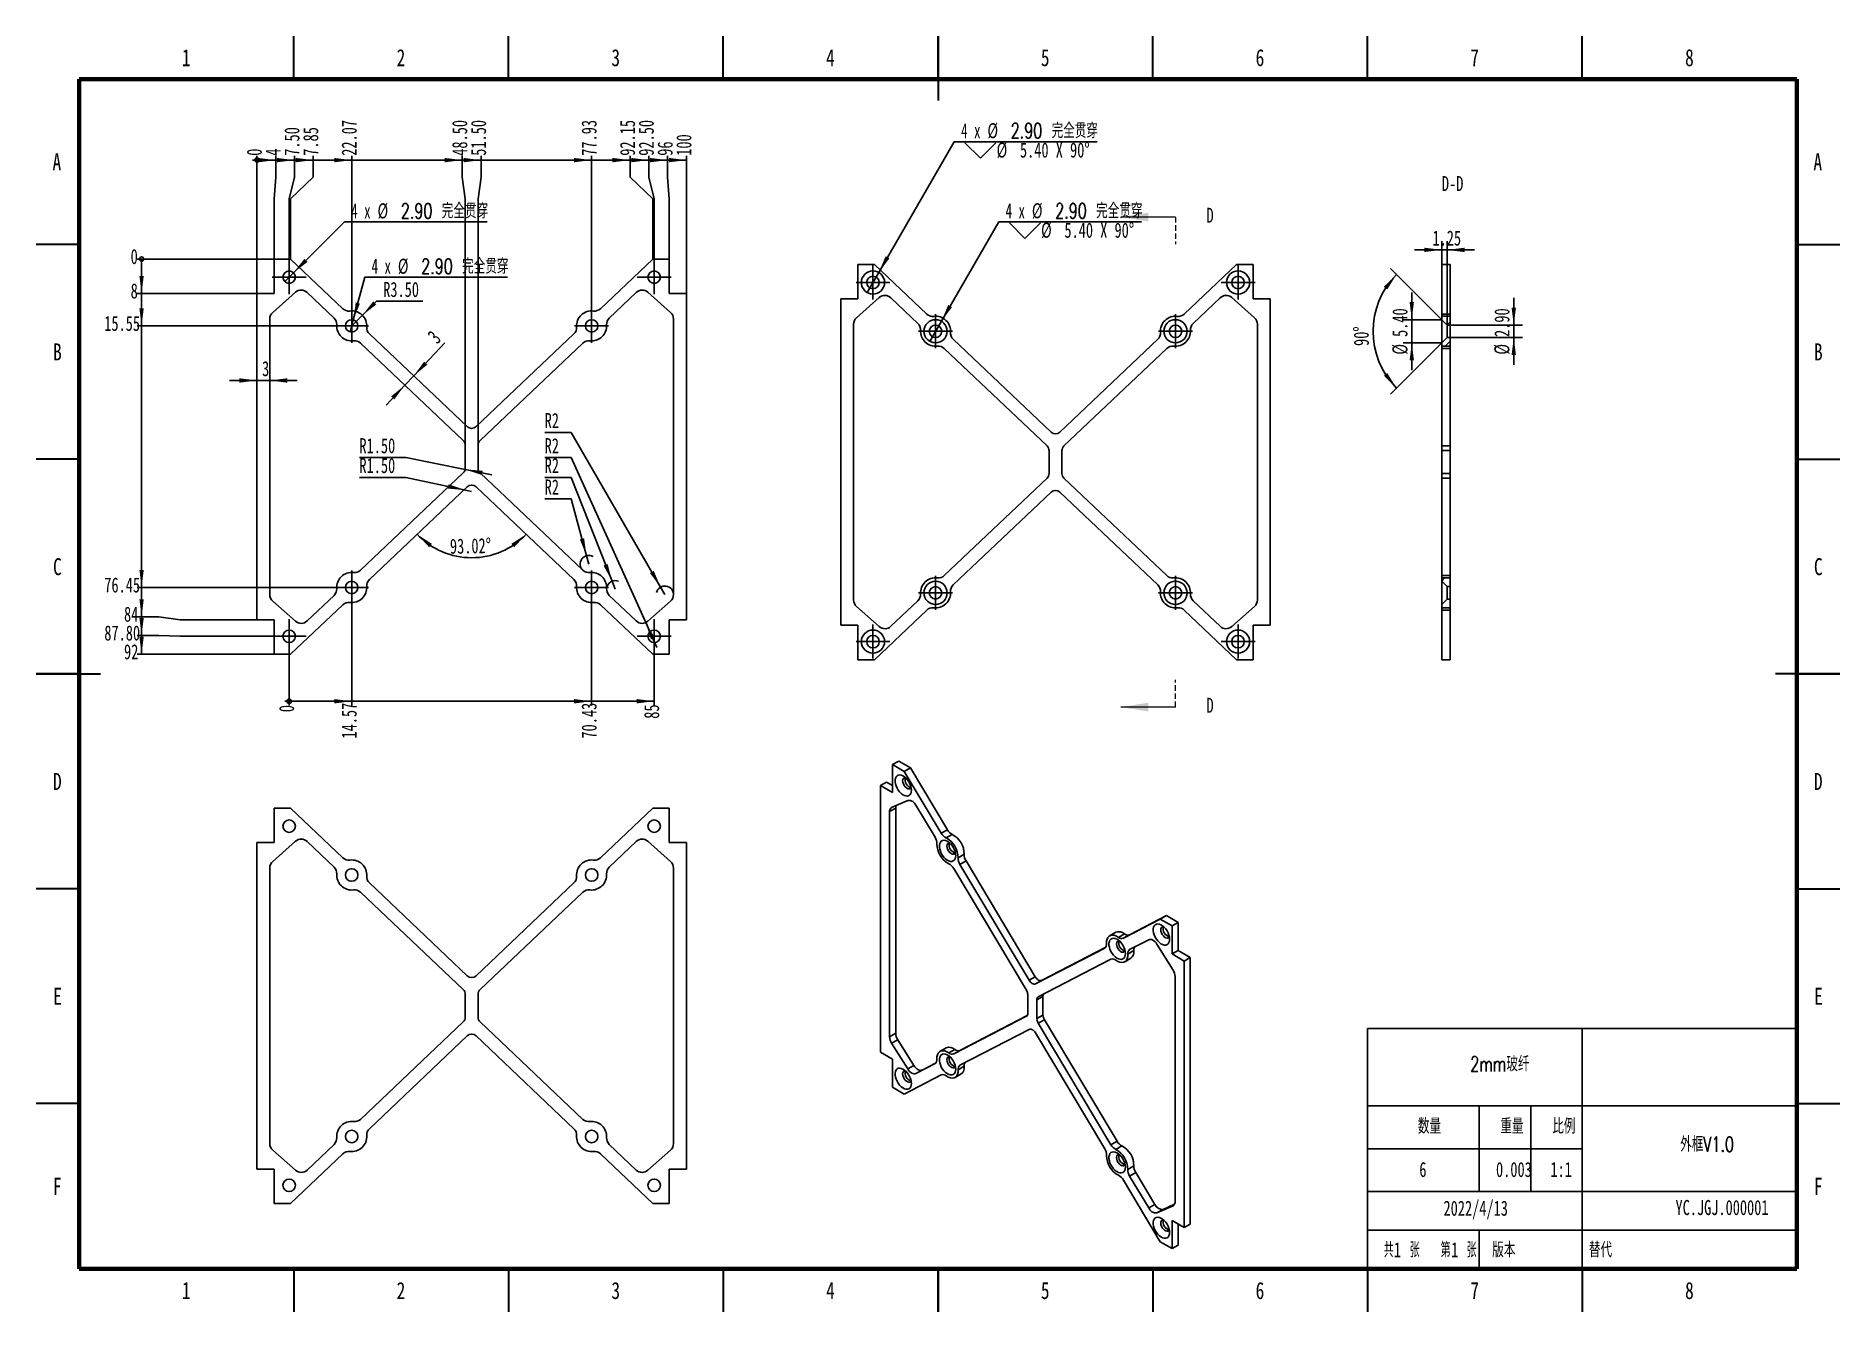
# Model space of a CAD drawing. Header units: millimetres. Extents: x 0 to 420, y 0 to 297.
import ezdxf

# ---------------------------------------------------------------- set-up
doc = ezdxf.new("R2010")
doc.units = ezdxf.units.MM
doc.linetypes.add('HIDDEN', pattern=[1.905, 1.27, -0.635])
for name, color, linetype in [('10', 7, 'Continuous'), ('5', 7, 'Continuous'), ('SLD-0', 7, 'Continuous'), ('图框', 7, 'Continuous')]:
    doc.layers.add(name, color=color, linetype=linetype)
doc.styles.add('SLDTEXTSTYLE0', font='TXT', dxfattribs={"width": 0.75})
doc.styles.add('SLDTEXTSTYLE1', font='TXT', dxfattribs={"width": 0.7})
doc.styles.add('SLDTEXTSTYLE2', font='TXT', dxfattribs={"width": 0.7, "bigfont": 'bigfont'})
doc.styles.add('SLDTEXTSTYLE3', font='TXT', dxfattribs={"width": 0.6, "bigfont": 'bigfont'})
doc.styles.add('SLDTEXTSTYLE4', font='TXT', dxfattribs={"width": 0.633333})
doc.dimstyles.new('SLDDIMSTYLE0', dxfattribs={"dimtxt": 3.5, "dimasz": 0.338667, "dimexe": 0, "dimexo": 0.0625, "dimgap": 0.875, "dimtad": 0, "dimtih": 1, "dimtoh": 1, "dimdec": 0, "dimrnd": 1e-09, "dimdsep": 46, "dimtxsty": 'SLDTEXTSTYLE1', "dimblk1": 'ORIGIN', "dimblk2": 'ORIGIN', "dimsah": 1, "dimcen": 0.09, "dimadec": 0, "dimazin": 2, "dimtfac": 1, "dimtdec": 0, "dimtofl": 0, "dimtmove": 0, "dimatfit": 3, "dimldrblk": 'ORIGIN', "dimfxl": 0, "dimfrac": 2, "dimtolj": 1, "dimtzin": 12, "dimarcsym": 0})
doc.dimstyles.new('SLDDIMSTYLE1', dxfattribs={"dimtxt": 3.5, "dimasz": 4.08, "dimexe": 0, "dimexo": 0.0625, "dimgap": 0.875, "dimtad": 0, "dimtih": 1, "dimtoh": 1, "dimrnd": 1e-09, "dimzin": 12, "dimdsep": 46, "dimtxsty": 'SLDTEXTSTYLE1', "dimsah": 1, "dimcen": 0.09, "dimadec": 0, "dimazin": 3, "dimtfac": 1, "dimtofl": 0, "dimtmove": 0, "dimatfit": 3, "dimfxl": 0, "dimfrac": 2, "dimtolj": 1, "dimtzin": 12, "dimarcsym": 0})
doc.dimstyles.new('SLDDIMSTYLE10', dxfattribs={"dimtxt": 3.5, "dimasz": 4.08, "dimexe": 0, "dimexo": 0.0625, "dimgap": 0.875, "dimtad": 2, "dimrnd": 1e-09, "dimzin": 4, "dimdsep": 46, "dimtxsty": 'SLDTEXTSTYLE1', "dimsah": 1, "dimcen": 0.09, "dimadec": 0, "dimazin": 1, "dimtfac": 1, "dimtmove": 0, "dimatfit": 0, "dimfxl": 0, "dimfrac": 2, "dimtolj": 1, "dimtzin": 12, "dimarcsym": 0})
doc.dimstyles.new('SLDDIMSTYLE2', dxfattribs={"dimtxt": 3.5, "dimasz": 4.08, "dimexe": 0, "dimexo": 0.0625, "dimgap": 0.875, "dimtad": 0, "dimtih": 1, "dimtoh": 1, "dimrnd": 1e-09, "dimzin": 4, "dimdsep": 46, "dimtxsty": 'SLDTEXTSTYLE1', "dimsah": 1, "dimcen": 0.09, "dimadec": 0, "dimazin": 1, "dimtfac": 1, "dimtofl": 0, "dimtmove": 0, "dimatfit": 3, "dimfxl": 0, "dimfrac": 2, "dimtolj": 1, "dimtzin": 12, "dimarcsym": 0})
doc.dimstyles.new('SLDDIMSTYLE3', dxfattribs={"dimtxt": 3.5, "dimasz": 4.08, "dimexe": 0, "dimexo": 0.0625, "dimgap": 0.875, "dimtad": 2, "dimrnd": 1e-09, "dimzin": 12, "dimdsep": 46, "dimtxsty": 'SLDTEXTSTYLE1', "dimsah": 1, "dimcen": 0.09, "dimadec": 0, "dimazin": 3, "dimtfac": 1, "dimtmove": 0, "dimatfit": 0, "dimfxl": 0, "dimfrac": 2, "dimtolj": 1, "dimtzin": 12, "dimarcsym": 0})
doc.dimstyles.new('SLDDIMSTYLE4', dxfattribs={"dimtxt": 3.5, "dimasz": 4.08, "dimexe": 0, "dimexo": 0.0625, "dimgap": 0.875, "dimtad": 0, "dimtih": 1, "dimtoh": 1, "dimrnd": 1e-09, "dimzin": 4, "dimdsep": 46, "dimtxsty": 'SLDTEXTSTYLE1', "dimblk1": 'NONE', "dimsah": 1, "dimcen": 0, "dimadec": 0, "dimazin": 1, "dimtfac": 1, "dimtmove": 0, "dimatfit": 3, "dimldrblk": 'NONE', "dimfxl": 0, "dimfrac": 2, "dimtolj": 1, "dimtzin": 12, "dimarcsym": 0})
doc.dimstyles.new('SLDDIMSTYLE5', dxfattribs={"dimtxt": 3.5, "dimasz": 4.08, "dimexe": 0, "dimexo": 0.0625, "dimgap": 0.875, "dimtad": 2, "dimdec": 4, "dimzin": 12, "dimdsep": 46, "dimtxsty": 'SLDTEXTSTYLE1', "dimsah": 1, "dimcen": 0.09, "dimazin": 3, "dimtfac": 1, "dimtofl": 0, "dimtmove": 0, "dimatfit": 3, "dimfxl": 0, "dimfrac": 2, "dimtolj": 1, "dimtzin": 12, "dimarcsym": 0})
doc.dimstyles.new('SLDDIMSTYLE6', dxfattribs={"dimtxt": 3.5, "dimasz": 4.08, "dimexe": 0, "dimexo": 0.0625, "dimgap": 0.875, "dimtad": 0, "dimtih": 1, "dimtoh": 1, "dimrnd": 1e-09, "dimzin": 12, "dimdsep": 46, "dimtxsty": 'SLDTEXTSTYLE1', "dimsah": 1, "dimcen": 0, "dimadec": 0, "dimazin": 3, "dimtfac": 1, "dimtofl": 0, "dimtmove": 1, "dimatfit": 3, "dimfxl": 0, "dimfrac": 2, "dimtolj": 1, "dimtzin": 12, "dimarcsym": 0})
doc.dimstyles.new('SLDDIMSTYLE7', dxfattribs={"dimtxt": 3.5, "dimasz": 4.08, "dimexe": 0, "dimexo": 0.0625, "dimgap": 0.875, "dimtad": 0, "dimtih": 1, "dimtoh": 1, "dimrnd": 1e-09, "dimzin": 12, "dimdsep": 46, "dimtxsty": 'SLDTEXTSTYLE1', "dimsah": 1, "dimcen": 0, "dimadec": 0, "dimazin": 3, "dimtfac": 1, "dimtofl": 0, "dimtmove": 0, "dimatfit": 3, "dimfxl": 0, "dimfrac": 2, "dimtolj": 1, "dimtzin": 12, "dimarcsym": 0})
doc.dimstyles.new('SLDDIMSTYLE8', dxfattribs={"dimtxt": 3.5, "dimasz": 4.08, "dimexe": 0, "dimexo": 0.0625, "dimgap": 0.875, "dimtad": 0, "dimtih": 1, "dimtoh": 1, "dimrnd": 1e-09, "dimzin": 4, "dimdsep": 46, "dimtxsty": 'SLDTEXTSTYLE1', "dimsah": 1, "dimcen": 0, "dimadec": 0, "dimazin": 1, "dimtfac": 1, "dimtofl": 0, "dimtmove": 0, "dimatfit": 3, "dimfxl": 0, "dimfrac": 2, "dimtolj": 1, "dimtzin": 12, "dimarcsym": 0})
doc.dimstyles.new('SLDDIMSTYLE9', dxfattribs={"dimtxt": 3.5, "dimasz": 4.08, "dimexe": 0, "dimexo": 0.0625, "dimgap": 0.875, "dimtad": 0, "dimtih": 1, "dimtoh": 1, "dimrnd": 1e-09, "dimzin": 4, "dimdsep": 46, "dimtxsty": 'SLDTEXTSTYLE1', "dimsah": 1, "dimcen": 0, "dimadec": 0, "dimazin": 1, "dimtfac": 1, "dimtofl": 0, "dimtmove": 1, "dimatfit": 3, "dimfxl": 0, "dimfrac": 2, "dimtolj": 1, "dimtzin": 12, "dimarcsym": 0})

msp = doc.modelspace()

# ---------------------------------------------------------------- texts
at = {"color": 7, "linetype": 'Continuous', "lineweight": 0, "char_height": 3.96875, "attachment_point": 2, "style": 'SLDTEXTSTYLE0'}
for s, insert in [('1', (34.96004, 293.96524)), ('2', (84.96004, 293.96524)), ('3', (134.96004, 293.96524)), ('4', (184.96004, 293.96524)), ('5', (234.96004, 293.96524)), ('6', (284.96004, 293.96524)), ('7', (334.96004, 293.96524)), ('8', (384.96004, 293.96524)), ('A', (4.83969, 269.71524)), ('A', (414.83969, 269.71524)), ('B', (4.9706, 225.46524)), ('B', (414.9706, 225.46524)), ('C', (4.95866, 175.46524)), ('C', (414.95866, 175.46524)), ('D', (4.95269, 125.46524)), ('D', (414.95269, 125.46524)), ('E', (5.00781, 75.46524)), ('E', (415.00781, 75.46524)), ('F', (4.95774, 31.21524)), ('F', (414.95774, 31.21524)), ('1', (34.96004, 6.96524)), ('2', (84.96004, 6.96524)), ('3', (134.96004, 6.96524)), ('4', (184.96004, 6.96524)), ('5', (234.96004, 6.96524)), ('6', (284.96004, 6.96524)), ('7', (334.96004, 6.96524)), ('8', (384.96004, 6.96524))]:
    msp.add_mtext(s, dxfattribs=dict(at, insert=insert))
at = {"color": 7, "linetype": 'Continuous', "char_height": 3.5, "attachment_point": 1, "style": 'SLDTEXTSTYLE1'}
for insert in [(272.52222, 257.04065), (272.52222, 142.96065)]:
    msp.add_mtext('D', dxfattribs=dict(at, insert=insert))
at = {"layer": '10', "char_height": 3.5}
for s, insert, attachment_point, style in [('2mm玻纤', (340.82891, 59.48121), 2, 'SLDTEXTSTYLE2'), ('数量', (324.43258, 44.99406), 2, 'SLDTEXTSTYLE2'), ('重量', (343.63173, 44.99406), 2, 'SLDTEXTSTYLE2'), ('比例', (355.72329, 44.99406), 2, 'SLDTEXTSTYLE2'), ('外框V1.0', (389.07183, 40.7909), 2, 'SLDTEXTSTYLE2'), ('6', (322.07342, 34.90494), 1, 'SLDTEXTSTYLE1'), ('0.003', (344.09262, 34.90494), 2, 'SLDTEXTSTYLE1'), ('1:1', (355.08436, 34.90494), 2, 'SLDTEXTSTYLE1'), ('2022/4/13', (327.69861, 25.88955), 1, 'SLDTEXTSTYLE1'), ('YC.JGJ.000001', (392.54388, 26.04965), 2, 'SLDTEXTSTYLE1'), ('共  张', (317.95948, 16.201), 2, 'SLDTEXTSTYLE3'), ('1', (316.14234, 16.201), 1, 'SLDTEXTSTYLE1'), ('第  张', (331.22296, 16.201), 2, 'SLDTEXTSTYLE3'), ('1', (329.47947, 16.201), 1, 'SLDTEXTSTYLE1'), ('版本', (341.74185, 16.20099), 2, 'SLDTEXTSTYLE2')]:
    msp.add_mtext(s, dxfattribs=dict(at, insert=insert, attachment_point=attachment_point, style=style))
at = {"layer": 'SLD-0', "insert": (361.56088, 16.20099), "char_height": 3.5, "attachment_point": 1, "style": 'SLDTEXTSTYLE2'}
msp.add_mtext('替代', dxfattribs=at)
at = {"layer": '图框', "insert": (329.83394, 264.42206), "char_height": 3.5, "attachment_point": 2, "style": 'SLDTEXTSTYLE1'}
msp.add_mtext('D-D', dxfattribs=at)

# ---------------------------------------------------------------- blocks, each defined once
blk = doc.blocks.new('_Origin')
at = {"color": 0, "linetype": 'ByBlock', "lineweight": -2}
blk.add_line((0, 0), (-1, 0), dxfattribs=at)
blk.add_circle((0, 0), 0.5, dxfattribs=at)
blk = doc.blocks.new('_D')
at = {"layer": '图框'}
blk.add_line((58.92, 153.33), (58.92, 141.14), dxfattribs=at)
at = {"layer": '图框', "xscale": 1.016, "yscale": 1.016}
blk.add_blockref('_Origin', (58.92, 142.16), dxfattribs=at)
at = {"layer": '图框', "insert": (56.57, 139.61), "char_height": 3.5, "attachment_point": 1, "rotation": 90, "style": 'SLDTEXTSTYLE1'}
blk.add_mtext('0', dxfattribs=at)
blk = doc.blocks.new('_D_1')
at = {"layer": '图框'}
for p, q in [((73.49, 164.68), (73.49, 141.14)), ((58.92, 142.16), (73.49, 142.16))]:
    blk.add_line(p, q, dxfattribs=at)
blk.add_solid([(73.49, 142.16), (69.41, 142.67), (69.41, 141.65)], dxfattribs=at)
at = {"layer": '图框', "insert": (71.14, 133.47), "char_height": 3.5, "attachment_point": 1, "rotation": 90, "style": 'SLDTEXTSTYLE1'}
blk.add_mtext('14.57', dxfattribs=at)
blk = doc.blocks.new('_D_2')
at = {"layer": '图框'}
for p, q in [((129.35, 164.68), (129.35, 141.14)), ((73.49, 142.16), (129.35, 142.16))]:
    blk.add_line(p, q, dxfattribs=at)
blk.add_solid([(129.35, 142.16), (125.27, 142.67), (125.27, 141.65)], dxfattribs=at)
at = {"layer": '图框', "insert": (127, 133.47), "char_height": 3.5, "attachment_point": 1, "rotation": 90, "style": 'SLDTEXTSTYLE1'}
blk.add_mtext('70.43', dxfattribs=at)
blk = doc.blocks.new('_D_3')
at = {"layer": '图框'}
for p, q in [((143.92, 153.33), (143.92, 141.14)), ((129.35, 142.16), (143.92, 142.16))]:
    blk.add_line(p, q, dxfattribs=at)
blk.add_solid([(143.92, 142.16), (139.84, 142.67), (139.84, 141.65)], dxfattribs=at)
at = {"layer": '图框', "insert": (141.57, 138.08), "char_height": 3.5, "attachment_point": 1, "rotation": 90, "style": 'SLDTEXTSTYLE1'}
blk.add_mtext('85', dxfattribs=at)
blk = doc.blocks.new('_D_4')
at = {"layer": '图框'}
blk.add_line((55.42, 245.08), (23.55, 245.08), dxfattribs=at)
at = {"layer": '图框', "xscale": 1.016, "yscale": 1.016}
blk.add_blockref('_Origin', (24.56, 245.08), dxfattribs=at)
at = {"layer": '图框', "insert": (22.01, 247.43), "char_height": 3.5, "attachment_point": 1, "style": 'SLDTEXTSTYLE1'}
blk.add_mtext('0', dxfattribs=at)
blk = doc.blocks.new('_D_5')
at = {"layer": '图框'}
for p, q in [((24.56, 245.08), (24.56, 237.08)), ((51.42, 237.08), (23.55, 237.08))]:
    blk.add_line(p, q, dxfattribs=at)
blk.add_solid([(24.56, 237.08), (25.07, 241.16), (24.06, 241.16)], dxfattribs=at)
at = {"layer": '图框', "insert": (22.02, 239.43), "char_height": 3.5, "attachment_point": 1, "style": 'SLDTEXTSTYLE1'}
blk.add_mtext('8', dxfattribs=at)
blk = doc.blocks.new('_D_6')
at = {"layer": '图框'}
for p, q in [((24.56, 237.08), (24.56, 229.53)), ((69.54, 229.53), (23.55, 229.53))]:
    blk.add_line(p, q, dxfattribs=at)
blk.add_solid([(24.56, 229.53), (25.07, 233.61), (24.06, 233.61)], dxfattribs=at)
at = {"layer": '图框', "insert": (15.87, 231.87), "char_height": 3.5, "attachment_point": 1, "style": 'SLDTEXTSTYLE1'}
blk.add_mtext('15.55', dxfattribs=at)
blk = doc.blocks.new('_D_7')
at = {"layer": '图框'}
for p, q in [((24.56, 229.53), (24.56, 168.63)), ((69.54, 168.63), (23.55, 168.63))]:
    blk.add_line(p, q, dxfattribs=at)
blk.add_solid([(24.56, 168.63), (25.07, 172.71), (24.06, 172.71)], dxfattribs=at)
at = {"layer": '图框', "insert": (15.88, 170.98), "char_height": 3.5, "attachment_point": 1, "style": 'SLDTEXTSTYLE1'}
blk.add_mtext('76.45', dxfattribs=at)
blk = doc.blocks.new('_D_8')
at = {"layer": '图框'}
for p, q in [((24.56, 168.63), (24.56, 161.83)), ((28.55, 161.83), (23.55, 161.83)), ((28.55, 161.83), (33.55, 161.08)), ((33.55, 161.08), (51.42, 161.08))]:
    blk.add_line(p, q, dxfattribs=at)
blk.add_solid([(24.56, 161.83), (25.07, 165.91), (24.06, 165.91)], dxfattribs=at)
at = {"layer": '图框', "insert": (20.48, 164.18), "char_height": 3.5, "attachment_point": 1, "style": 'SLDTEXTSTYLE1'}
blk.add_mtext('84', dxfattribs=at)
blk = doc.blocks.new('_D_9')
at = {"layer": '图框'}
for p, q in [((24.56, 161.83), (24.56, 157.46)), ((28.55, 157.46), (23.55, 157.46)), ((28.55, 157.46), (33.55, 157.28)), ((33.55, 157.28), (54.97, 157.28))]:
    blk.add_line(p, q, dxfattribs=at)
blk.add_solid([(24.56, 157.46), (25.07, 161.54), (24.06, 161.54)], dxfattribs=at)
at = {"layer": '图框', "insert": (15.89, 159.8), "char_height": 3.5, "attachment_point": 1, "style": 'SLDTEXTSTYLE1'}
blk.add_mtext('87.80', dxfattribs=at)
blk = doc.blocks.new('_D_10')
at = {"layer": '图框'}
for p, q in [((24.56, 157.46), (24.56, 153.08)), ((55.42, 153.08), (23.55, 153.08))]:
    blk.add_line(p, q, dxfattribs=at)
blk.add_solid([(24.56, 153.08), (25.07, 157.16), (24.06, 157.16)], dxfattribs=at)
at = {"layer": '图框', "insert": (20.48, 155.43), "char_height": 3.5, "attachment_point": 1, "style": 'SLDTEXTSTYLE1'}
blk.add_mtext('92', dxfattribs=at)
blk = doc.blocks.new('_D_11')
at = {"layer": '图框'}
for p, q in [((51.42, 264.14), (51.42, 269.14)), ((51.42, 264.14), (51.42, 259.14)), ((51.42, 259.14), (51.42, 237.08))]:
    blk.add_line(p, q, dxfattribs=at)
at = {"layer": '图框', "xscale": 1.016, "yscale": 1.016}
blk.add_blockref('_Origin', (51.42, 268.13), dxfattribs=at)
at = {"layer": '图框', "insert": (49.07, 269.14), "char_height": 3.5, "attachment_point": 1, "rotation": 90, "style": 'SLDTEXTSTYLE1'}
blk.add_mtext('0', dxfattribs=at)
blk = doc.blocks.new('_D_12')
at = {"layer": '图框'}
for p, q in [((55.79, 264.14), (55.79, 269.14)), ((51.42, 268.13), (55.79, 268.13)), ((55.79, 264.14), (55.42, 259.14)), ((55.42, 259.14), (55.42, 245.08))]:
    blk.add_line(p, q, dxfattribs=at)
blk.add_solid([(55.79, 268.13), (51.71, 268.63), (51.71, 267.62)], dxfattribs=at)
at = {"layer": '图框', "insert": (53.45, 269.14), "char_height": 3.5, "attachment_point": 1, "rotation": 90, "style": 'SLDTEXTSTYLE1'}
blk.add_mtext('4', dxfattribs=at)
blk = doc.blocks.new('_D_13')
at = {"layer": '图框'}
for p, q in [((60.17, 264.14), (60.17, 269.14)), ((55.79, 268.13), (60.17, 268.13)), ((60.17, 264.14), (58.92, 259.14)), ((58.92, 259.14), (58.92, 244.83))]:
    blk.add_line(p, q, dxfattribs=at)
blk.add_solid([(60.17, 268.13), (56.09, 268.63), (56.09, 267.62)], dxfattribs=at)
at = {"layer": '图框', "insert": (57.82, 269.14), "char_height": 3.5, "attachment_point": 1, "rotation": 90, "style": 'SLDTEXTSTYLE1'}
blk.add_mtext('7.50', dxfattribs=at)
blk = doc.blocks.new('_D_14')
at = {"layer": '图框'}
for p, q in [((64.54, 264.14), (64.54, 269.14)), ((60.17, 268.13), (64.54, 268.13)), ((64.54, 264.14), (59.27, 259.14)), ((59.27, 259.14), (59.27, 245.08))]:
    blk.add_line(p, q, dxfattribs=at)
blk.add_solid([(64.54, 268.13), (60.46, 268.63), (60.46, 267.62)], dxfattribs=at)
at = {"layer": '图框', "insert": (62.2, 269.14), "char_height": 3.5, "attachment_point": 1, "rotation": 90, "style": 'SLDTEXTSTYLE1'}
blk.add_mtext('7.85', dxfattribs=at)
blk = doc.blocks.new('_D_15')
at = {"layer": '图框'}
for p, q in [((73.49, 233.48), (73.49, 269.14)), ((64.54, 268.13), (73.49, 268.13))]:
    blk.add_line(p, q, dxfattribs=at)
blk.add_solid([(73.49, 268.13), (69.41, 268.63), (69.41, 267.62)], dxfattribs=at)
at = {"layer": '图框', "insert": (71.14, 269.14), "char_height": 3.5, "attachment_point": 1, "rotation": 90, "style": 'SLDTEXTSTYLE1'}
blk.add_mtext('22.07', dxfattribs=at)
blk = doc.blocks.new('_D_16')
at = {"layer": '图框'}
for p, q in [((99.23, 264.14), (99.23, 269.14)), ((73.49, 268.13), (99.23, 268.13)), ((99.23, 264.14), (99.92, 259.14)), ((99.92, 259.14), (99.92, 201.74))]:
    blk.add_line(p, q, dxfattribs=at)
blk.add_solid([(99.23, 268.13), (95.15, 268.63), (95.15, 267.62)], dxfattribs=at)
at = {"layer": '图框', "insert": (96.88, 269.14), "char_height": 3.5, "attachment_point": 1, "rotation": 90, "style": 'SLDTEXTSTYLE1'}
blk.add_mtext('48.50', dxfattribs=at)
blk = doc.blocks.new('_D_17')
at = {"layer": '图框'}
for p, q in [((103.6, 264.14), (103.6, 269.14)), ((99.23, 268.13), (103.6, 268.13)), ((103.6, 264.14), (102.92, 259.14)), ((102.92, 259.14), (102.92, 201.74))]:
    blk.add_line(p, q, dxfattribs=at)
blk.add_solid([(103.6, 268.13), (99.52, 268.63), (99.52, 267.62)], dxfattribs=at)
at = {"layer": '图框', "insert": (101.26, 269.14), "char_height": 3.5, "attachment_point": 1, "rotation": 90, "style": 'SLDTEXTSTYLE1'}
blk.add_mtext('51.50', dxfattribs=at)
blk = doc.blocks.new('_D_18')
at = {"layer": '图框'}
for p, q in [((129.35, 233.48), (129.35, 269.14)), ((103.6, 268.13), (129.35, 268.13))]:
    blk.add_line(p, q, dxfattribs=at)
blk.add_solid([(129.35, 268.13), (125.27, 268.63), (125.27, 267.62)], dxfattribs=at)
at = {"layer": '图框', "insert": (127, 269.14), "char_height": 3.5, "attachment_point": 1, "rotation": 90, "style": 'SLDTEXTSTYLE1'}
blk.add_mtext('77.93', dxfattribs=at)
blk = doc.blocks.new('_D_19')
at = {"layer": '图框'}
for p, q in [((138.29, 264.14), (138.29, 269.14)), ((129.35, 268.13), (138.29, 268.13)), ((138.29, 264.14), (143.57, 259.14)), ((143.57, 259.14), (143.57, 245.08))]:
    blk.add_line(p, q, dxfattribs=at)
blk.add_solid([(138.29, 268.13), (134.21, 268.63), (134.21, 267.62)], dxfattribs=at)
at = {"layer": '图框', "insert": (135.95, 269.14), "char_height": 3.5, "attachment_point": 1, "rotation": 90, "style": 'SLDTEXTSTYLE1'}
blk.add_mtext('92.15', dxfattribs=at)
blk = doc.blocks.new('_D_20')
at = {"layer": '图框'}
for p, q in [((142.67, 264.14), (142.67, 269.14)), ((138.29, 268.13), (142.67, 268.13)), ((142.67, 264.14), (143.92, 259.14)), ((143.92, 259.14), (143.92, 244.83))]:
    blk.add_line(p, q, dxfattribs=at)
blk.add_solid([(142.67, 268.13), (138.59, 268.63), (138.59, 267.62)], dxfattribs=at)
at = {"layer": '图框', "insert": (140.32, 269.14), "char_height": 3.5, "attachment_point": 1, "rotation": 90, "style": 'SLDTEXTSTYLE1'}
blk.add_mtext('92.50', dxfattribs=at)
blk = doc.blocks.new('_D_21')
at = {"layer": '图框'}
for p, q in [((147.04, 264.14), (147.04, 269.14)), ((142.67, 268.13), (147.04, 268.13)), ((147.04, 264.14), (147.42, 259.14)), ((147.42, 259.14), (147.42, 245.08))]:
    blk.add_line(p, q, dxfattribs=at)
blk.add_solid([(147.04, 268.13), (142.96, 268.63), (142.96, 267.62)], dxfattribs=at)
at = {"layer": '图框', "insert": (144.7, 269.14), "char_height": 3.5, "attachment_point": 1, "rotation": 90, "style": 'SLDTEXTSTYLE1'}
blk.add_mtext('96', dxfattribs=at)
blk = doc.blocks.new('_D_22')
at = {"layer": '图框'}
for p, q in [((151.42, 237.08), (151.42, 269.14)), ((147.04, 268.13), (151.42, 268.13))]:
    blk.add_line(p, q, dxfattribs=at)
blk.add_solid([(151.42, 268.13), (147.34, 268.63), (147.34, 267.62)], dxfattribs=at)
at = {"layer": '图框', "insert": (149.07, 269.14), "char_height": 3.5, "attachment_point": 1, "rotation": 90, "style": 'SLDTEXTSTYLE1'}
blk.add_mtext('100', dxfattribs=at)
blk = doc.blocks.new('_D_23')
at = {"layer": '图框'}
for p, q in [((87.92, 217.9), (95.18, 225.56)), ((85.85, 215.73), (81.48, 211.12)), ((87.92, 217.9), (85.85, 215.73))]:
    blk.add_line(p, q, dxfattribs=at)
for points in [[(87.92, 217.9), (91.09, 220.52), (90.36, 221.21)], [(85.85, 215.73), (82.68, 213.12), (83.41, 212.42)]]:
    blk.add_solid(points, dxfattribs=at)
at = {"layer": '图框', "insert": (90.85, 227.55), "char_height": 3.5, "attachment_point": 1, "rotation": 46.51, "style": 'SLDTEXTSTYLE1'}
blk.add_mtext('3', dxfattribs=at)
blk = doc.blocks.new('_D_24')
at = {"layer": '图框'}
for p, q in [((59.94, 241.91), (71.78, 253.73)), ((71.78, 253.73), (105.06, 253.73)), ((57.89, 239.86), (59.94, 241.91))]:
    blk.add_line(p, q, dxfattribs=at)
blk.add_solid([(59.94, 241.91), (63.19, 244.43), (62.47, 245.15)], dxfattribs=at)
at = {"layer": '图框', "char_height": 3.5, "attachment_point": 1}
for s, insert, style in [('4 x', (73.37, 258.05), 'SLDTEXTSTYLE4'), ('%%c', (79.5, 258.07), 'SLDTEXTSTYLE1'), ('2.90 完全贯穿', (84.93, 258.05), 'SLDTEXTSTYLE2')]:
    blk.add_mtext(s, dxfattribs=dict(at, insert=insert, style=style))
blk = doc.blocks.new('_None')
blk = doc.blocks.new('_D_25')
at = {"layer": '图框'}
for p, q in [((73.86, 230.93), (76.52, 240.84)), ((76.52, 240.84), (109.8, 240.84)), ((73.11, 228.13), (73.86, 230.93))]:
    blk.add_line(p, q, dxfattribs=at)
blk.add_solid([(73.86, 230.93), (75.41, 234.74), (74.43, 235)], dxfattribs=at)
at = {"layer": '图框', "char_height": 3.5, "attachment_point": 1}
for s, insert, style in [('4 x', (78.11, 245.17), 'SLDTEXTSTYLE4'), ('%%c', (84.24, 245.18), 'SLDTEXTSTYLE1'), ('2.90 完全贯穿', (89.67, 245.17), 'SLDTEXTSTYLE2')]:
    blk.add_mtext(s, dxfattribs=dict(at, insert=insert, style=style))
blk = doc.blocks.new('_D_26')
at = {"layer": '图框'}
for p, q in [((51.42, 216.83), (45.07, 216.83)), ((51.42, 216.83), (54.42, 216.83)), ((54.42, 216.83), (60.77, 216.83))]:
    blk.add_line(p, q, dxfattribs=at)
for points in [[(51.42, 216.83), (47.34, 217.34), (47.34, 216.32)], [(54.42, 216.83), (58.5, 216.32), (58.5, 217.34)]]:
    blk.add_solid(points, dxfattribs=at)
at = {"layer": '图框', "insert": (52.62, 221.34), "char_height": 3.5, "attachment_point": 1, "style": 'SLDTEXTSTYLE1'}
blk.add_mtext('3', dxfattribs=at)
blk = doc.blocks.new('_D_27')
at = {"layer": '图框'}
blk.add_arc((101.42, 193.06), 17.5, 223.49, 316.51, dxfattribs=at)
for points in [[(88.72, 181.02), (91.52, 178.01), (92.17, 178.79)], [(114.12, 181.02), (110.66, 178.79), (111.31, 178.01)]]:
    blk.add_solid(points, dxfattribs=at)
at = {"layer": '图框', "insert": (96.32, 179.97), "char_height": 3.5, "attachment_point": 1, "rotation": 1.1607, "style": 'SLDTEXTSTYLE1'}
blk.add_mtext('93.02°', dxfattribs=at)
blk = doc.blocks.new('_D_28')
at = {"layer": '图框'}
for p, q in [((124.61, 198.89), (118.42, 198.89)), ((141.94, 160.47), (124.61, 198.89)), ((141.94, 160.47), (144.55, 154.68))]:
    blk.add_line(p, q, dxfattribs=at)
blk.add_solid([(141.94, 160.47), (143.16, 156.54), (144.08, 156.96)], dxfattribs=at)
at = {"layer": '图框', "insert": (118.42, 203.4), "char_height": 3.5, "attachment_point": 1, "style": 'SLDTEXTSTYLE1'}
blk.add_mtext('R2', dxfattribs=at)
blk = doc.blocks.new('_D_29')
at = {"layer": '图框'}
for p, q in [((124.61, 204.74), (118.42, 204.74)), ((145.42, 168.71), (124.61, 204.74)), ((146.42, 166.98), (145.42, 168.71))]:
    blk.add_line(p, q, dxfattribs=at)
blk.add_arc((146.42, 166.98), 2, 0, 165.0127, dxfattribs=at)
blk.add_solid([(145.42, 168.71), (143.82, 172.5), (142.94, 171.99)], dxfattribs=at)
at = {"layer": '图框', "insert": (118.42, 209.25), "char_height": 3.5, "attachment_point": 1, "style": 'SLDTEXTSTYLE1'}
blk.add_mtext('R2', dxfattribs=at)
blk = doc.blocks.new('_D_30')
at = {"layer": '图框'}
for p, q in [((124.61, 189.27), (118.42, 189.27)), ((128.16, 176.03), (124.61, 189.27)), ((128.68, 174.09), (128.16, 176.03))]:
    blk.add_line(p, q, dxfattribs=at)
blk.add_arc((128.68, 174.09), 2, 60.0183, 226.51, dxfattribs=at)
blk.add_solid([(128.16, 176.03), (127.6, 180.1), (126.61, 179.83)], dxfattribs=at)
at = {"layer": '图框', "insert": (118.42, 193.78), "char_height": 3.5, "attachment_point": 1, "style": 'SLDTEXTSTYLE1'}
blk.add_mtext('R2', dxfattribs=at)
blk = doc.blocks.new('_D_31')
at = {"layer": '图框'}
for p, q in [((124.61, 194.27), (118.42, 194.27)), ((134.1, 170.12), (124.61, 194.27)), ((134.84, 168.25), (134.1, 170.12))]:
    blk.add_line(p, q, dxfattribs=at)
blk.add_arc((134.84, 168.25), 2, 66.4616, 176.0312, dxfattribs=at)
blk.add_solid([(134.1, 170.12), (133.08, 174.1), (132.14, 173.73)], dxfattribs=at)
at = {"layer": '图框', "insert": (118.42, 198.78), "char_height": 3.5, "attachment_point": 1, "style": 'SLDTEXTSTYLE1'}
blk.add_mtext('R2', dxfattribs=at)
blk = doc.blocks.new('_D_32')
at = {"layer": '图框'}
for p, q in [((86.08, 194.27), (75.29, 194.27)), ((99.95, 191.31), (86.08, 194.27)), ((101.42, 191), (99.95, 191.31))]:
    blk.add_line(p, q, dxfattribs=at)
blk.add_solid([(99.95, 191.31), (96.07, 192.66), (95.85, 191.66)], dxfattribs=at)
at = {"layer": '图框', "insert": (75.29, 198.78), "char_height": 3.5, "attachment_point": 1, "style": 'SLDTEXTSTYLE1'}
blk.add_mtext('R1.50', dxfattribs=at)
blk = doc.blocks.new('_D_33')
at = {"layer": '图框'}
for p, q in [((86.08, 198.89), (75.29, 198.89)), ((99.89, 196.13), (86.08, 198.89)), ((99.89, 196.13), (106.12, 194.88))]:
    blk.add_line(p, q, dxfattribs=at)
blk.add_solid([(99.89, 196.13), (103.79, 194.83), (103.99, 195.82)], dxfattribs=at)
at = {"layer": '图框', "insert": (75.29, 203.4), "char_height": 3.5, "attachment_point": 1, "style": 'SLDTEXTSTYLE1'}
blk.add_mtext('R1.50', dxfattribs=at)
blk = doc.blocks.new('_D_34')
at = {"layer": '图框'}
for p, q in [((75.97, 232), (79.23, 235.26)), ((79.23, 235.26), (90.02, 235.26)), ((73.49, 229.53), (75.97, 232))]:
    blk.add_line(p, q, dxfattribs=at)
blk.add_solid([(75.97, 232), (79.21, 234.52), (78.5, 235.24)], dxfattribs=at)
at = {"layer": '图框', "insert": (80.82, 239.77), "char_height": 3.5, "attachment_point": 1, "style": 'SLDTEXTSTYLE1'}
blk.add_mtext('R3.50', dxfattribs=at)
blk = doc.blocks.new('SW_CENTERMARKSYMBOL_0')
at = {"layer": '图框', "color": 0}
for p, q in [((-2.5, 0), (-3.95, 0)), ((0, 0), (-2.5, 0)), ((0, 2.5), (0, 3.95)), ((0, 0), (0, 2.5)), ((0, 0), (0, -2.5)), ((0, 0), (2.5, 0)), ((2.5, 0), (3.95, 0)), ((0, -2.5), (0, -3.95))]:
    blk.add_line(p, q, dxfattribs=at)
blk = doc.blocks.new('SW_CENTERMARKSYMBOL_1')
at = {"layer": '图框', "color": 0}
for p, q in [((-2.5, 0), (-3.95, 0)), ((0, 0), (-2.5, 0)), ((0, 2.5), (0, 3.95)), ((0, 0), (0, 2.5)), ((0, 0), (0, -2.5)), ((0, 0), (2.5, 0)), ((2.5, 0), (3.95, 0)), ((0, -2.5), (0, -3.95))]:
    blk.add_line(p, q, dxfattribs=at)
blk = doc.blocks.new('SW_CENTERMARKSYMBOL_2')
at = {"layer": '图框', "color": 0}
for p, q in [((-2.5, 0), (-3.95, 0)), ((0, 0), (-2.5, 0)), ((0, 2.5), (0, 3.95)), ((0, 0), (0, 2.5)), ((0, 0), (0, -2.5)), ((0, 0), (2.5, 0)), ((2.5, 0), (3.95, 0)), ((0, -2.5), (0, -3.95))]:
    blk.add_line(p, q, dxfattribs=at)
blk = doc.blocks.new('SW_CENTERMARKSYMBOL_3')
at = {"layer": '图框', "color": 0}
for p, q in [((-2.5, 0), (-3.95, 0)), ((0, 0), (-2.5, 0)), ((0, 2.5), (0, 3.95)), ((0, 0), (0, 2.5)), ((0, 0), (0, -2.5)), ((0, 0), (2.5, 0)), ((2.5, 0), (3.95, 0)), ((0, -2.5), (0, -3.95))]:
    blk.add_line(p, q, dxfattribs=at)
blk = doc.blocks.new('SW_CENTERMARKSYMBOL_4')
at = {"layer": '图框', "color": 0}
for p, q in [((-2.5, 0), (-3.95, 0)), ((0, 0), (-2.5, 0)), ((0, 2.5), (0, 3.95)), ((0, 0), (0, 2.5)), ((0, 0), (0, -2.5)), ((0, 0), (2.5, 0)), ((2.5, 0), (3.95, 0)), ((0, -2.5), (0, -3.95))]:
    blk.add_line(p, q, dxfattribs=at)
blk = doc.blocks.new('SW_CENTERMARKSYMBOL_5')
at = {"layer": '图框', "color": 0}
for p, q in [((-2.5, 0), (-3.95, 0)), ((0, 0), (-2.5, 0)), ((0, 2.5), (0, 3.95)), ((0, 0), (0, 2.5)), ((0, 0), (0, -2.5)), ((0, 0), (2.5, 0)), ((2.5, 0), (3.95, 0)), ((0, -2.5), (0, -3.95))]:
    blk.add_line(p, q, dxfattribs=at)
blk = doc.blocks.new('SW_CENTERMARKSYMBOL_6')
at = {"layer": '图框', "color": 0}
for p, q in [((-2.5, 0), (-3.95, 0)), ((0, 0), (-2.5, 0)), ((0, 2.5), (0, 3.95)), ((0, 0), (0, 2.5)), ((0, 0), (0, -2.5)), ((0, 0), (2.5, 0)), ((2.5, 0), (3.95, 0)), ((0, -2.5), (0, -3.95))]:
    blk.add_line(p, q, dxfattribs=at)
blk = doc.blocks.new('SW_CENTERMARKSYMBOL_7')
at = {"layer": '图框', "color": 0}
for p, q in [((-2.5, 0), (-3.95, 0)), ((0, 0), (-2.5, 0)), ((0, 2.5), (0, 3.95)), ((0, 0), (0, 2.5)), ((0, 0), (0, -2.5)), ((0, 0), (2.5, 0)), ((2.5, 0), (3.95, 0)), ((0, -2.5), (0, -3.95))]:
    blk.add_line(p, q, dxfattribs=at)
blk = doc.blocks.new('SW_SYMBOL_HOLE_SINK')
at = {"layer": '图框', "color": 0}
for p, q in [((0, 875), (800, 75)), ((800, 75), (1600, 875))]:
    blk.add_line(p, q, dxfattribs=at)
blk = doc.blocks.new('_D_35')
at = {"layer": '图框'}
for p, q in [((210.78, 230.62), (224.14, 253.74)), ((224.14, 253.74), (257.42, 253.74)), ((208.08, 225.94), (210.78, 230.62))]:
    blk.add_line(p, q, dxfattribs=at)
blk.add_solid([(210.78, 230.62), (213.26, 233.9), (212.38, 234.41)], dxfattribs=at)
at = {"layer": '图框', "xscale": 0.004511737089201878, "yscale": 0.004511737089201878, "zscale": 0.004511737089201878}
blk.add_blockref('SW_SYMBOL_HOLE_SINK', (226.64, 249.57), dxfattribs=at)
at = {"layer": '图框', "char_height": 3.5, "attachment_point": 1}
for s, insert, style in [('4 x', (225.73, 258.07), 'SLDTEXTSTYLE4'), ('%%c', (231.86, 258.09), 'SLDTEXTSTYLE1'), ('2.90 完全贯穿', (237.29, 258.07), 'SLDTEXTSTYLE2'), ('%%c', (234, 253.57), 'SLDTEXTSTYLE1'), ('5.40 X 90°', (239.43, 253.56), 'SLDTEXTSTYLE1')]:
    blk.add_mtext(s, dxfattribs=dict(at, insert=insert, style=style))
blk = doc.blocks.new('_D_36')
at = {"layer": '图框'}
for p, q in [((196.21, 241.97), (213.79, 272.4)), ((213.79, 272.4), (247.06, 272.4)), ((193.51, 237.3), (196.21, 241.97))]:
    blk.add_line(p, q, dxfattribs=at)
blk.add_solid([(196.21, 241.97), (198.69, 245.25), (197.81, 245.76)], dxfattribs=at)
at = {"layer": '图框', "xscale": 0.004511737089201878, "yscale": 0.004511737089201878, "zscale": 0.004511737089201878}
blk.add_blockref('SW_SYMBOL_HOLE_SINK', (216.28, 268.22), dxfattribs=at)
at = {"layer": '图框', "char_height": 3.5, "attachment_point": 1}
for s, insert, style in [('4 x', (215.38, 276.73), 'SLDTEXTSTYLE4'), ('%%c', (221.51, 276.74), 'SLDTEXTSTYLE1'), ('2.90 完全贯穿', (226.93, 276.73), 'SLDTEXTSTYLE2'), ('%%c', (223.65, 272.23), 'SLDTEXTSTYLE1'), ('5.40 X 90°', (229.08, 272.22), 'SLDTEXTSTYLE1')]:
    blk.add_mtext(s, dxfattribs=dict(at, insert=insert, style=style))
blk = doc.blocks.new('SW_CENTERMARKSYMBOL_8')
at = {"layer": '图框', "color": 0}
for p, q in [((-2.5, 0), (-3.95, 0)), ((0, 0), (-2.5, 0)), ((0, 2.5), (0, 3.95)), ((0, 0), (0, 2.5)), ((0, 0), (0, -2.5)), ((0, 0), (2.5, 0)), ((2.5, 0), (3.95, 0)), ((0, -2.5), (0, -3.95))]:
    blk.add_line(p, q, dxfattribs=at)
blk = doc.blocks.new('SW_CENTERMARKSYMBOL_9')
at = {"layer": '图框', "color": 0}
for p, q in [((-2.5, 0), (-3.95, 0)), ((0, 0), (-2.5, 0)), ((0, 2.5), (0, 3.95)), ((0, 0), (0, 2.5)), ((0, 0), (0, -2.5)), ((0, 0), (2.5, 0)), ((2.5, 0), (3.95, 0)), ((0, -2.5), (0, -3.95))]:
    blk.add_line(p, q, dxfattribs=at)
blk = doc.blocks.new('SW_CENTERMARKSYMBOL_10')
at = {"layer": '图框', "color": 0}
for p, q in [((-2.5, 0), (-3.95, 0)), ((0, 0), (-2.5, 0)), ((0, 2.5), (0, 3.95)), ((0, 0), (0, 2.5)), ((0, 0), (0, -2.5)), ((0, 0), (2.5, 0)), ((2.5, 0), (3.95, 0)), ((0, -2.5), (0, -3.95))]:
    blk.add_line(p, q, dxfattribs=at)
blk = doc.blocks.new('SW_CENTERMARKSYMBOL_11')
at = {"layer": '图框', "color": 0}
for p, q in [((-2.5, 0), (-3.95, 0)), ((0, 0), (-2.5, 0)), ((0, 2.5), (0, 3.95)), ((0, 0), (0, 2.5)), ((0, 0), (0, -2.5)), ((0, 0), (2.5, 0)), ((2.5, 0), (3.95, 0)), ((0, -2.5), (0, -3.95))]:
    blk.add_line(p, q, dxfattribs=at)
blk = doc.blocks.new('SW_CENTERMARKSYMBOL_12')
at = {"layer": '图框', "color": 0}
for p, q in [((-2.5, 0), (-3.95, 0)), ((0, 0), (-2.5, 0)), ((0, 2.5), (0, 3.95)), ((0, 0), (0, 2.5)), ((0, 0), (0, -2.5)), ((0, 0), (2.5, 0)), ((2.5, 0), (3.95, 0)), ((0, -2.5), (0, -3.95))]:
    blk.add_line(p, q, dxfattribs=at)
blk = doc.blocks.new('SW_CENTERMARKSYMBOL_13')
at = {"layer": '图框', "color": 0}
for p, q in [((-2.5, 0), (-3.95, 0)), ((0, 0), (-2.5, 0)), ((0, 2.5), (0, 3.95)), ((0, 0), (0, 2.5)), ((0, 0), (0, -2.5)), ((0, 0), (2.5, 0)), ((2.5, 0), (3.95, 0)), ((0, -2.5), (0, -3.95))]:
    blk.add_line(p, q, dxfattribs=at)
blk = doc.blocks.new('SW_CENTERMARKSYMBOL_14')
at = {"layer": '图框', "color": 0}
for p, q in [((-2.5, 0), (-3.95, 0)), ((0, 0), (-2.5, 0)), ((0, 2.5), (0, 3.95)), ((0, 0), (0, 2.5)), ((0, 0), (0, -2.5)), ((0, 0), (2.5, 0)), ((2.5, 0), (3.95, 0)), ((0, -2.5), (0, -3.95))]:
    blk.add_line(p, q, dxfattribs=at)
blk = doc.blocks.new('SW_CENTERMARKSYMBOL_15')
at = {"layer": '图框', "color": 0}
for p, q in [((-2.5, 0), (-3.95, 0)), ((0, 0), (-2.5, 0)), ((0, 2.5), (0, 3.95)), ((0, 0), (0, 2.5)), ((0, 0), (0, -2.5)), ((0, 0), (2.5, 0)), ((2.5, 0), (3.95, 0)), ((0, -2.5), (0, -3.95))]:
    blk.add_line(p, q, dxfattribs=at)
blk = doc.blocks.new('_D_37')
at = {"layer": '图框'}
for p, q in [((344.06, 229.73), (344.06, 236.08)), ((329.29, 229.73), (346.06, 229.73)), ((329.29, 226.83), (346.06, 226.83)), ((344.06, 229.73), (344.06, 226.83)), ((344.06, 226.83), (344.06, 220.48))]:
    blk.add_line(p, q, dxfattribs=at)
for points in [[(344.06, 229.73), (344.57, 233.81), (343.55, 233.81)], [(344.06, 226.83), (343.55, 222.75), (344.57, 222.75)]]:
    blk.add_solid(points, dxfattribs=at)
at = {"layer": '图框', "char_height": 3.5, "attachment_point": 1, "rotation": 90, "style": 'SLDTEXTSTYLE1'}
for s, insert in [('2.90', (339.55, 226.96)), ('%%c', (339.53, 222.85))]:
    blk.add_mtext(s, dxfattribs=dict(at, insert=insert))
blk = doc.blocks.new('_D_38')
at = {"layer": '图框'}
for p, q in [((327.29, 230.98), (315.35, 242.92)), ((327.29, 225.58), (315.35, 213.64))]:
    blk.add_line(p, q, dxfattribs=at)
blk.add_arc((329.99, 228.28), 18.7, 135, 225, dxfattribs=at)
for points in [[(316.76, 241.51), (313.81, 238.65), (314.6, 238.01)], [(316.76, 215.06), (314.6, 218.55), (313.81, 217.92)]]:
    blk.add_solid(points, dxfattribs=at)
at = {"layer": '图框', "insert": (306.83, 224.84), "char_height": 3.5, "attachment_point": 1, "rotation": 90.9483, "style": 'SLDTEXTSTYLE1'}
blk.add_mtext('90°', dxfattribs=at)
blk = doc.blocks.new('_D_39')
at = {"layer": '图框'}
for p, q in [((320.31, 230.98), (320.31, 237.33)), ((327.29, 230.98), (318.31, 230.98)), ((320.31, 230.98), (320.31, 225.58)), ((327.29, 225.58), (318.31, 225.58)), ((320.31, 225.58), (320.31, 219.23))]:
    blk.add_line(p, q, dxfattribs=at)
for points in [[(320.31, 230.98), (320.82, 235.06), (319.81, 235.06)], [(320.31, 225.58), (319.81, 221.5), (320.82, 221.5)]]:
    blk.add_solid(points, dxfattribs=at)
at = {"layer": '图框', "char_height": 3.5, "attachment_point": 1, "rotation": 90, "style": 'SLDTEXTSTYLE1'}
for s, insert in [('5.40', (315.8, 226.96)), ('%%c', (315.79, 222.85))]:
    blk.add_mtext(s, dxfattribs=dict(at, insert=insert))
blk = doc.blocks.new('_D_40')
at = {"layer": '图框'}
for p, q in [((327.29, 243.84), (327.29, 249.23)), ((328.54, 229.73), (328.54, 249.23)), ((327.29, 247.23), (320.94, 247.23)), ((328.54, 247.23), (327.29, 247.23)), ((328.54, 247.23), (334.89, 247.23))]:
    blk.add_line(p, q, dxfattribs=at)
for points in [[(327.29, 247.23), (323.21, 247.74), (323.21, 246.72)], [(328.54, 247.23), (332.62, 246.72), (332.62, 247.74)]]:
    blk.add_solid(points, dxfattribs=at)
at = {"layer": '图框', "insert": (325.13, 251.74), "char_height": 3.5, "attachment_point": 1, "style": 'SLDTEXTSTYLE1'}
blk.add_mtext('1.25', dxfattribs=at)

# ---------------------------------------------------------------- dimensions: what is measured, and where the dimension line sits
at = {"layer": '图框'}
for feature_location, offset, dtype, origin, dimstyle, picture, middle in [((73.48612, 233.47799), (0, 35.66455), 1, (51.41766, 237.08122), 'SLDDIMSTYLE1', '_D_15', (73.48612, 272.97796)), ((99.91766, 201.74201), (-0.68728, 67.40054), 1, (51.41766, 237.08122), 'SLDDIMSTYLE2', '_D_16', (99.23038, 272.97796)), ((102.91766, 201.74201), (0.68728, 67.40054), 1, (51.41766, 237.08122), 'SLDDIMSTYLE2', '_D_17', (103.60494, 272.98039)), ((129.3492, 233.47799), (0, 35.66455), 1, (51.41766, 237.08122), 'SLDDIMSTYLE1', '_D_18', (129.3492, 272.9731)), ((143.5651, 245.08122), (-5.27112, 24.06133), 1, (51.41766, 237.08122), 'SLDDIMSTYLE1', '_D_19', (138.29397, 272.97796)), ((143.91766, 244.83122), (-1.24913, 24.31133), 1, (51.41766, 237.08122), 'SLDDIMSTYLE2', '_D_20', (142.66854, 272.97796)), ((58.91766, 244.83122), (1.24913, 24.31133), 1, (51.41766, 237.08122), 'SLDDIMSTYLE2', '_D_13', (60.16679, 272.20991)), ((59.27023, 245.08122), (5.27112, 24.06133), 1, (51.41766, 237.08122), 'SLDDIMSTYLE1', '_D_14', (64.54135, 272.20748)), ((151.41766, 237.08122), (0, 32.06133), 1, (51.41766, 237.08122), 'SLDDIMSTYLE1', '_D_22', (151.41766, 271.44671)), ((147.41766, 245.08122), (-0.37456, 24.06133), 1, (51.41766, 237.08122), 'SLDDIMSTYLE1', '_D_21', (147.0431, 270.6738)), ((51.4176631238, 237.0812172447), (0, 32.061330504), 1, (51.4176631238, 237.0812172447), 'SLDDIMSTYLE0', '_D_11', (51.4176631238, 269.9106033059)), ((55.41766, 245.08122), (0.37456, 24.06133), 1, (51.41766, 237.08122), 'SLDDIMSTYLE1', '_D_12', (55.79223, 269.9106)), ((69.53612, 229.52799), (-45.98716, 0), 0, (55.41766, 245.08122), 'SLDDIMSTYLE1', '_D_6', (19.71112, 229.52799)), ((69.53612, 168.63444), (-45.98716, 0), 0, (55.41766, 245.08122), 'SLDDIMSTYLE1', '_D_7', (19.71598, 168.63444)), ((54.96766, 157.28122), (-31.4187, 0.17456), 0, (55.41766, 245.08122), 'SLDDIMSTYLE2', '_D_9', (19.71841, 157.45578)), ((51.41766, 161.08122), (-27.8687, 0.74913), 0, (55.41766, 245.08122), 'SLDDIMSTYLE1', '_D_8', (22.01528, 161.83034)), ((55.41766, 153.08122), (-31.8687, 0), 0, (55.41766, 245.08122), 'SLDDIMSTYLE1', '_D_10', (22.01528, 153.08122)), ((55.4176631238, 245.0812172447), (-31.8686998676, 0), 0, (55.4176631238, 245.0812172447), 'SLDDIMSTYLE0', '_D_4', (22.7809076989, 245.0812172447)), ((51.41766, 237.08122), (-27.8687, 0), 0, (55.41766, 245.08122), 'SLDDIMSTYLE1', '_D_5', (22.78334, 237.08122)), ((73.48612, 164.68444), (0, -23.53951), 1, (58.91766, 153.33122), 'SLDDIMSTYLE1', '_D_1', (73.48612, 137.30952)), ((129.3492, 164.68444), (0, -23.53951), 1, (58.91766, 153.33122), 'SLDDIMSTYLE1', '_D_2', (129.3492, 137.30952)), ((58.9176631238, 153.3312172447), (0, -12.1862832291), 1, (58.9176631238, 153.3312172447), 'SLDDIMSTYLE0', '_D', (58.9176631238, 140.3768784583)), ((143.91766, 153.33122), (0, -12.18628), 1, (58.91766, 153.33122), 'SLDDIMSTYLE1', '_D_3', (143.91766, 139.61125))]:
    dim = msp.add_ordinate_dim(feature_location=feature_location, offset=offset, dtype=dtype, origin=origin, dimstyle=dimstyle, dxfattribs=at)
    dim.commit()
    dim.dimension.update_dxf_attribs({"geometry": picture, "text_midpoint": middle})
for p1, p2, text, picture, middle in [((193.50949, 237.29735), (196.21052, 241.97329), '4 x <> 完全贯穿\\P{\\fGDT;w}%%c 5.40 X 90°\\P', '_D_36', (231.21866, 272.21857)), ((57.89159, 239.85669), (59.94374, 241.90575), '4 x <> 完全贯穿\\P', '_D_24', (89.21308, 255.79968)), ((208.0777, 225.94427), (210.77924, 230.61992), '4 x <> 完全贯穿\\P{\\fGDT;w}%%c 5.40 X 90°\\P', '_D_35', (241.57155, 253.56095)), ((73.11024, 228.12756), (73.86201, 230.92843), '4 x <> 完全贯穿\\P', '_D_25', (93.95389, 242.91554))]:
    dim = msp.add_diameter_dim_2p(p1=p1, p2=p2, text=text, dimstyle='SLDDIMSTYLE4', dxfattribs=at)
    dim.commit()
    dim.dimension.update_dxf_attribs({"geometry": picture, "text_midpoint": middle, "dimtype": 163})
for base, p1, p2, picture, middle in [((327.28811, 247.23069), (328.53811, 229.7321), (327.28811, 243.83532), '_D_40', (328.19809, 247.23069)), ((54.41766, 216.83049), (51.41766, 237.08122), (54.41766, 231.1804), '_D_26', (53.38739, 216.83049))]:
    dim = msp.add_linear_dim(base=base, p1=p1, p2=p2, dimstyle='SLDDIMSTYLE3', dxfattribs=at)
    dim.commit()
    dim.dimension.update_dxf_attribs({"geometry": picture, "text_midpoint": middle, "dimtype": 160})
for center, mpoint, dimstyle, picture, middle in [((73.48612, 229.52799), (75.96517, 231.99869), 'SLDDIMSTYLE8', '_D_34', (85.42182, 237.42082)), ((146.41766, 166.98204), (145.41728, 168.71387), 'SLDDIMSTYLE7', '_D_29', (120.72235, 206.90115)), ((98.41766, 196.42043), (99.88855, 196.12635), 'SLDDIMSTYLE9', '_D_33', (79.88881, 201.05273)), ((141.11913, 162.29339), (141.94162, 160.47035), 'SLDDIMSTYLE6', '_D_28', (120.72235, 201.05273)), ((101.41766, 190.99611), (99.95064, 191.30893), 'SLDDIMSTYLE8', '_D_32', (79.88881, 196.43225)), ((134.83601, 168.25377), (134.10426, 170.11509), 'SLDDIMSTYLE7', '_D_31', (120.72235, 196.43225)), ((128.67999, 174.09358), (128.16173, 176.02526), 'SLDDIMSTYLE7', '_D_30', (120.72235, 191.43179))]:
    dim = msp.add_radius_dim(center=center, mpoint=mpoint, text='<> ', dimstyle=dimstyle, dxfattribs=at)
    dim.commit()
    dim.dimension.update_dxf_attribs({"geometry": picture, "text_midpoint": middle, "dimtype": 164})
for base, line1, line2, picture, middle in [((311.28555, 228.2821), ((328.53811, 226.8321), (327.28811, 225.5821)), ((327.28811, 230.9821), (328.53811, 229.7321)), '_D_38', (311.28811, 227.97256)), ((101.41766, 175.5618), ((125.23885, 170.4661), (102.45001, 192.08435)), ((100.38532, 192.08435), (77.59648, 170.4661)), '_D_27', (101.77218, 175.56539))]:
    dim = msp.add_angular_dim_2l(base=base, line1=line1, line2=line2, dimstyle='SLDDIMSTYLE5', dxfattribs=at)
    dim.commit()
    dim.dimension.update_dxf_attribs({"geometry": picture, "text_midpoint": middle, "dimtype": 162})
for base, p1, p2, picture, middle in [((320.31332, 225.5821), (327.28811, 230.9821), (327.28811, 225.5821), '_D_39', (320.31332, 227.97256)), ((344.05741, 226.8321), (329.28811, 229.7321), (329.28811, 226.8321), '_D_37', (344.05741, 227.97256))]:
    dim = msp.add_linear_dim(base=base, p1=p1, p2=p2, angle=90, text='%%c<>', dimstyle='SLDDIMSTYLE10', dxfattribs=at)
    dim.commit()
    dim.dimension.update_dxf_attribs({"geometry": picture, "text_midpoint": middle, "dimtype": 160})
dim = msp.add_linear_dim(base=(85.85341, 215.72842), p1=(77.59648, 227.69633), p2=(75.5318, 225.51985), angle=46.51, dimstyle='SLDDIMSTYLE3', dxfattribs=at)
dim.commit()
dim.dimension.update_dxf_attribs({"geometry": '_D_23', "text_midpoint": (94.65138, 225.00279), "dimtype": 160})

# ---------------------------------------------------------------- hatches: boundary and pattern name
at = {"layer": '图框', "linetype": 'Continuous', "lineweight": 18}
h = msp.add_hatch(dxfattribs=at)
h.set_pattern_fill('ANSI31', color=256, angle=3e-322, style=0)
h.paths.add_polyline_path([(329.28811, 229.7321), (329.28811, 231.7821), (327.28811, 231.7821), (327.28811, 230.9821), (328.53811, 229.7321)], flags=0)
h = msp.add_hatch(dxfattribs=at)
h.set_pattern_fill('ANSI31', color=256, angle=3e-322, style=0)
h.paths.add_polyline_path([(327.28811, 224.7821), (329.28811, 224.7821), (329.28811, 226.8321), (328.53811, 226.8321), (327.28811, 225.5821)], flags=0)
h = msp.add_hatch(dxfattribs=at)
h.set_pattern_fill('ANSI31', color=256, angle=3e-322, style=0)
h.paths.add_polyline_path([(329.28811, 170.88854), (327.28811, 170.88854), (327.28811, 170.08854), (328.53811, 168.83854), (329.28811, 168.83854)], flags=0)
h = msp.add_hatch(dxfattribs=at)
h.set_pattern_fill('ANSI31', color=256, angle=3e-322, style=0)
h.paths.add_polyline_path([(327.28811, 164.68854), (327.28811, 163.88854), (329.28811, 163.88854), (329.28811, 165.93854), (328.53811, 165.93854)], flags=0)

# ---------------------------------------------------------------- linework, layer by layer
at = {"color": 7, "linetype": 'Continuous', "lineweight": 35}
for p, q in [((60, 287), (60, 297)), ((110, 287), (110, 297)), ((160, 287), (160, 297)), ((210, 297), (210, 282)), ((210, 287), (210, 297)), ((260, 287), (260, 297)), ((310, 287), (310, 297)), ((360, 287), (360, 297)), ((10, 248.5), (0, 248.5)), ((410, 248.5), (420, 248.5)), ((10, 198.5), (0, 198.5)), ((410, 198.5), (420, 198.5)), ((0, 148.5), (15, 148.5)), ((10, 148.5), (0, 148.5)), ((420, 148.5), (405, 148.5)), ((410, 148.5), (420, 148.5)), ((10, 98.5), (0, 98.5)), ((410, 98.5), (420, 98.5)), ((10, 48.5), (0, 48.5)), ((410, 48.5), (420, 48.5)), ((60, 10), (60, 0)), ((110, 10), (110, 0)), ((160, 10), (160, 0)), ((210, 0), (210, 10)), ((210, 10), (210, 0)), ((260, 10), (260, 0)), ((310, 10), (310, 0)), ((360, 10), (360, 0))]:
    msp.add_line(p, q, dxfattribs=at)
at = {"color": 7, "linetype": 'Continuous', "lineweight": 70}
for p, q in [((10, 10), (10, 287)), ((10, 287), (410, 287)), ((410, 287), (410, 10)), ((410, 10), (10, 10))]:
    msp.add_line(p, q, dxfattribs=at)
at = {"color": 7, "linetype": 'Continuous', "lineweight": 18}
for p, q in [((265.29154, 254.87532), (252.59154, 254.87532)), ((265.29154, 140.79532), (252.59154, 140.79532))]:
    msp.add_line(p, q, dxfattribs=at)
at = {"color": 7, "linetype": 'HIDDEN', "lineweight": 18}
for p, q in [((265.29154, 254.87532), (265.29154, 248.52532)), ((265.29154, 140.79532), (265.29154, 147.14532))]:
    msp.add_line(p, q, dxfattribs=at)
at = {"color": 7, "linetype": 'Continuous', "lineweight": 25}
for p, q in [((55.41766, 245.08122), (55.41766, 237.08122)), ((59.27023, 245.08122), (55.41766, 245.08122)), ((71.44045, 233.53614), (59.27023, 245.08122)), ((143.5651, 245.08122), (131.39487, 233.53614)), ((147.41766, 245.08122), (143.5651, 245.08122)), ((147.41766, 237.08122), (147.41766, 245.08122)), ((191.36, 235.83532), (191.36, 243.83532)), ((191.36, 243.83532), (195.21257, 243.83532)), ((195.21257, 243.83532), (207.3828, 232.29024)), ((267.33721, 232.29024), (279.50744, 243.83532)), ((279.50744, 243.83532), (283.36, 243.83532)), ((283.36, 243.83532), (283.36, 235.83532)), ((329.28811, 243.83532), (327.28811, 243.83532)), ((327.28811, 243.83532), (327.28811, 232.29024)), ((329.28811, 243.83532), (329.28811, 232.29024)), ((51.41766, 237.08122), (51.41766, 161.08122)), ((55.41766, 237.08122), (51.41766, 237.08122)), ((60.39081, 237.36683), (55.09228, 232.67818)), ((69.37577, 231.35966), (63.09265, 237.32003)), ((139.74267, 237.32003), (133.45956, 231.35966)), ((147.74305, 232.67818), (142.44451, 237.36683)), ((151.41766, 237.08122), (147.41766, 237.08122)), ((151.41766, 161.08122), (151.41766, 237.08122)), ((187.36, 159.83532), (187.36, 235.83532)), ((187.36, 235.83532), (191.36, 235.83532)), ((191.03462, 231.43228), (196.33316, 236.12093)), ((199.03499, 236.07413), (205.31811, 230.11376)), ((269.4019, 230.11376), (275.68502, 236.07413)), ((278.38685, 236.12093), (283.68539, 231.43228)), ((283.36, 235.83532), (287.36, 235.83532)), ((287.36, 235.83532), (287.36, 159.83532)), ((54.41766, 231.1804), (54.41766, 166.98204)), ((148.41766, 166.98204), (148.41766, 231.1804)), ((327.28811, 232.29024), (329.28811, 232.29024)), ((327.28811, 231.7821), (327.28811, 232.29024)), ((329.28811, 231.7821), (327.28811, 231.7821)), ((327.28811, 231.7821), (327.28811, 230.9821)), ((329.28811, 232.29024), (329.28811, 231.7821)), ((329.28811, 231.7821), (329.28811, 229.7321)), ((100.38532, 206.07809), (77.59648, 227.69633)), ((125.23885, 227.69633), (102.45001, 206.07809)), ((190.36, 165.73614), (190.36, 229.9345)), ((284.36, 229.9345), (284.36, 165.73614)), ((327.28811, 230.9821), (328.53811, 229.7321)), ((327.28811, 230.9821), (327.28811, 225.5821)), ((328.53811, 226.8321), (327.28811, 225.5821)), ((328.53811, 229.7321), (328.53811, 226.8321)), ((328.53811, 229.7321), (329.28811, 229.7321)), ((329.28811, 226.8321), (328.53811, 226.8321)), ((329.28811, 229.7321), (329.28811, 226.8321)), ((329.28811, 226.8321), (329.28811, 224.7821)), ((99.45001, 202.83025), (75.5318, 225.51985)), ((127.30353, 225.51985), (103.38532, 202.83025)), ((211.47414, 224.27395), (235.39235, 201.58435)), ((213.53882, 226.45043), (236.32766, 204.83219)), ((238.39235, 204.83219), (261.18119, 226.45043)), ((239.32766, 201.58435), (263.24587, 224.27395)), ((327.28811, 225.5821), (327.28811, 224.7821)), ((329.28811, 224.7821), (327.28811, 224.7821)), ((327.28811, 224.27395), (327.28811, 224.7821)), ((329.28811, 224.27395), (327.28811, 224.27395)), ((327.28811, 201.58435), (327.28811, 224.27395)), ((329.28811, 224.7821), (329.28811, 224.27395)), ((329.28811, 201.58435), (329.28811, 224.27395)), ((99.91766, 196.42043), (99.91766, 201.74201)), ((102.91766, 201.74201), (102.91766, 196.42043)), ((235.86, 200.49611), (235.86, 195.17453)), ((238.86, 195.17453), (238.86, 200.49611)), ((329.28811, 201.58435), (327.28811, 201.58435)), ((327.28811, 200.49611), (327.28811, 201.58435)), ((329.28811, 200.49611), (327.28811, 200.49611)), ((327.28811, 195.17453), (327.28811, 200.49611)), ((329.28811, 200.49611), (329.28811, 201.58435)), ((329.28811, 195.17453), (329.28811, 200.49611)), ((75.5318, 172.64259), (99.45001, 195.33219)), ((103.38532, 195.33219), (127.30353, 172.64259)), ((235.39235, 194.08629), (211.47414, 171.39669)), ((263.24587, 171.39669), (239.32766, 194.08629)), ((329.28811, 195.17453), (327.28811, 195.17453)), ((327.28811, 194.08629), (327.28811, 195.17453)), ((329.28811, 194.08629), (327.28811, 194.08629)), ((327.28811, 171.39669), (327.28811, 194.08629)), ((329.28811, 194.08629), (329.28811, 195.17453)), ((329.28811, 171.39669), (329.28811, 194.08629)), ((77.59648, 170.4661), (100.38532, 192.08435)), ((102.45001, 192.08435), (125.23885, 170.4661)), ((236.32766, 190.83845), (213.53882, 169.2202)), ((261.18119, 169.2202), (238.39235, 190.83845)), ((327.28811, 171.39669), (329.28811, 171.39669)), ((327.28811, 170.88854), (327.28811, 171.39669)), ((327.28811, 170.88854), (329.28811, 170.88854)), ((327.28811, 170.88854), (327.28811, 170.08854)), ((327.28811, 170.08854), (328.53811, 168.83854)), ((327.28811, 170.08854), (327.28811, 164.68854)), ((328.53811, 168.83854), (329.28811, 168.83854)), ((328.53811, 168.83854), (328.53811, 165.93854)), ((329.28811, 171.39669), (329.28811, 170.88854)), ((329.28811, 170.88854), (329.28811, 168.83854)), ((329.28811, 168.83854), (329.28811, 165.93854)), ((55.09228, 165.48425), (60.39081, 160.79561)), ((59.27023, 153.08122), (71.44045, 164.62629)), ((63.09265, 160.84241), (69.37577, 166.80278)), ((131.39487, 164.62629), (143.5651, 153.08122)), ((133.45956, 166.80278), (139.74267, 160.84241)), ((142.44451, 160.79561), (147.74305, 165.48425)), ((196.33316, 159.54971), (191.03462, 164.23835)), ((205.31811, 165.55688), (199.03499, 159.59651)), ((275.68502, 159.59651), (269.4019, 165.55688)), ((283.68539, 164.23835), (278.38685, 159.54971)), ((328.53811, 165.93854), (327.28811, 164.68854)), ((327.28811, 164.68854), (327.28811, 163.88854)), ((327.28811, 163.88854), (329.28811, 163.88854)), ((327.28811, 163.3804), (327.28811, 163.88854)), ((329.28811, 165.93854), (328.53811, 165.93854)), ((329.28811, 165.93854), (329.28811, 163.88854)), ((329.28811, 163.88854), (329.28811, 163.3804)), ((51.41766, 161.08122), (55.41766, 161.08122)), ((55.41766, 161.08122), (55.41766, 153.08122)), ((147.41766, 161.08122), (151.41766, 161.08122)), ((147.41766, 153.08122), (147.41766, 161.08122)), ((191.36, 159.83532), (187.36, 159.83532)), ((191.36, 151.83532), (191.36, 159.83532)), ((207.3828, 163.3804), (195.21257, 151.83532)), ((279.50744, 151.83532), (267.33721, 163.3804)), ((287.36, 159.83532), (283.36, 159.83532)), ((283.36, 159.83532), (283.36, 151.83532)), ((329.28811, 163.3804), (327.28811, 163.3804)), ((327.28811, 163.3804), (327.28811, 151.83532)), ((329.28811, 163.3804), (329.28811, 151.83532)), ((55.41766, 153.08122), (59.27023, 153.08122)), ((143.5651, 153.08122), (147.41766, 153.08122)), ((195.21257, 151.83532), (191.36, 151.83532)), ((283.36, 151.83532), (279.50744, 151.83532)), ((329.28811, 151.83532), (327.28811, 151.83532)), ((200.85098, 128.22536), (199.43677, 127.40895)), ((199.43677, 120.87662), (199.43677, 127.40895)), ((199.43677, 127.40895), (202.16094, 125.83632)), ((200.85098, 128.22536), (203.57516, 126.65272)), ((203.57516, 126.65272), (202.16094, 125.83632)), ((203.57516, 126.65272), (212.18081, 112.25776)), ((198.02256, 123.32585), (196.60834, 122.50944)), ((196.60834, 60.45234), (196.60834, 122.50944)), ((196.60834, 122.50944), (199.43677, 120.87662)), ((198.02256, 123.32585), (199.43677, 122.50944)), ((202.16094, 125.83632), (210.76659, 111.44135)), ((199.20669, 117.41419), (202.95332, 119.07977)), ((204.86381, 117.93866), (209.30664, 110.50698)), ((55.41766, 117.26782), (55.41766, 109.26782)), ((59.27023, 117.26782), (55.41766, 117.26782)), ((71.44045, 105.72274), (59.27023, 117.26782)), ((143.5651, 117.26782), (131.39487, 105.72274)), ((147.41766, 117.26782), (143.5651, 117.26782)), ((147.41766, 109.26782), (147.41766, 117.26782)), ((200.14388, 117.28297), (198.72966, 116.46657)), ((198.72966, 64.04598), (198.72966, 116.46657)), ((200.14388, 64.86239), (200.14388, 117.28297)), ((51.41766, 109.26782), (51.41766, 33.26782)), ((55.41766, 109.26782), (51.41766, 109.26782)), ((60.39081, 109.55343), (55.09228, 104.86478)), ((69.37577, 103.54626), (63.09265, 109.50663)), ((139.74267, 109.50663), (133.45956, 103.54626)), ((147.74305, 104.86478), (142.44451, 109.55343)), ((151.41766, 109.26782), (147.41766, 109.26782)), ((151.41766, 33.26782), (151.41766, 109.26782)), ((210.76659, 111.44135), (212.18081, 112.25776)), ((213.32618, 111.16039), (211.91197, 110.34398)), ((214.68204, 105.71039), (216.09625, 106.5268)), ((54.41766, 103.367), (54.41766, 39.16864)), ((148.41766, 39.16864), (148.41766, 103.367)), ((213.65961, 103.22562), (230.57234, 74.93513)), ((216.53378, 104.9764), (215.11956, 104.16)), ((215.11956, 104.16), (231.23371, 77.20532)), ((216.53378, 104.9764), (232.64792, 78.02173)), ((99.45001, 75.01685), (75.5318, 97.70645)), ((100.38532, 78.26469), (77.59648, 99.88293)), ((125.23885, 99.88293), (102.45001, 78.26469)), ((127.30353, 97.70645), (103.38532, 75.01685)), ((251.37862, 88.37753), (249.9644, 87.56112)), ((253.16077, 86.96772), (261.76642, 91.42681)), ((254.57498, 87.78412), (263.18063, 92.24322)), ((263.18063, 92.24322), (261.76642, 91.42681)), ((261.76642, 91.42681), (264.49059, 89.85417)), ((263.18063, 92.24322), (265.90481, 90.67058)), ((265.90481, 90.67058), (264.49059, 89.85417)), ((264.49059, 89.85417), (264.49059, 83.32185)), ((265.90481, 90.67058), (265.90481, 84.13826)), ((232.69366, 76.36251), (248.8078, 84.71219)), ((234.10787, 77.17892), (249.0487, 84.92063)), ((252.01539, 87.19277), (253.42961, 88.00918)), ((254.57498, 87.78412), (253.16077, 86.96772)), ((255.59741, 84.11888), (254.1832, 83.30247)), ((254.62072, 84.34772), (259.06356, 86.64981)), ((260.97405, 85.58512), (264.72067, 79.59377)), ((265.90481, 84.13826), (264.49059, 83.32185)), ((265.90481, 84.13826), (268.73324, 82.50544)), ((233.35503, 73.32871), (250.26776, 82.09219)), ((253.46412, 81.49878), (254.87833, 82.31519)), ((264.49059, 83.32185), (267.31902, 81.68903)), ((268.73324, 82.50544), (267.31902, 81.68903)), ((267.31902, 81.68903), (267.31902, 19.63193)), ((268.73324, 82.50544), (268.73324, 20.44834)), ((232.64792, 78.02173), (231.23371, 77.20532)), ((234.10787, 77.17892), (232.69366, 76.36251)), ((265.1977, 78.09538), (265.1977, 25.6748)), ((99.91766, 68.60703), (99.91766, 73.92861)), ((102.91766, 73.92861), (102.91766, 68.60703)), ((230.90302, 73.85563), (230.90302, 69.51035)), ((234.43856, 73.44743), (233.02434, 72.63102)), ((233.02434, 68.28574), (233.02434, 72.63102)), ((234.43856, 69.10214), (234.43856, 73.44743)), ((75.5318, 44.82919), (99.45001, 67.51879)), ((103.38532, 67.51879), (127.30353, 44.82919)), ((230.57234, 68.81265), (213.65961, 60.04918)), ((230.77536, 69.00147), (215.07382, 60.86559)), ((234.43856, 69.10214), (233.02434, 68.28574)), ((234.76924, 68.02265), (233.35503, 67.20624)), ((250.26776, 38.91575), (233.35503, 67.20624)), ((251.68197, 39.73215), (234.76924, 68.02265)), ((77.59648, 42.6527), (100.38532, 64.27095)), ((102.45001, 64.27095), (125.23885, 42.6527)), ((200.14388, 64.86239), (198.72966, 64.04598)), ((200.6209, 63.36401), (199.20669, 62.5476)), ((204.36753, 57.37266), (200.6209, 63.36401)), ((231.23371, 65.77886), (215.11956, 57.42918)), ((248.8078, 37.98137), (232.69366, 64.93605)), ((199.43677, 58.81952), (196.60834, 60.45234)), ((202.95332, 56.55625), (199.20669, 62.5476)), ((199.43677, 52.28719), (199.43677, 58.81952)), ((211.87746, 61.45899), (210.46324, 60.64259)), ((212.51423, 60.27423), (213.92845, 61.09064)), ((215.07382, 60.86559), (213.65961, 60.04918)), ((210.76659, 55.17365), (202.16094, 50.71456)), ((204.36753, 57.37266), (202.95332, 56.55625)), ((209.30664, 57.79365), (204.86381, 55.49156)), ((206.27802, 56.30797), (204.86381, 55.49156)), ((209.54754, 58.0021), (206.27802, 56.30797)), ((213.96296, 54.58024), (215.37717, 55.39665)), ((216.09625, 57.20034), (214.68204, 56.38393)), ((202.16094, 50.71456), (199.43677, 52.28719)), ((63.09265, 33.02901), (69.37577, 38.98938)), ((133.45956, 38.98938), (139.74267, 33.02901)), ((250.26776, 38.91575), (251.68197, 39.73215)), ((252.82734, 38.63479), (251.41313, 37.81838)), ((55.09228, 37.67085), (60.39081, 32.98221)), ((59.27023, 25.26782), (71.44045, 36.8129)), ((131.39487, 36.8129), (143.5651, 25.26782)), ((142.44451, 32.98221), (147.74305, 37.67085)), ((254.1832, 33.18479), (255.59741, 34.0012)), ((51.41766, 33.26782), (55.41766, 33.26782)), ((55.41766, 33.26782), (55.41766, 25.26782)), ((147.41766, 33.26782), (151.41766, 33.26782)), ((147.41766, 25.26782), (147.41766, 33.26782)), ((261.76642, 16.30505), (253.16077, 30.70002)), ((256.03494, 32.4508), (254.62072, 31.63439)), ((259.06356, 24.20271), (254.62072, 31.63439)), ((260.47777, 25.01912), (256.03494, 32.4508)), ((55.41766, 25.26782), (59.27023, 25.26782)), ((143.5651, 25.26782), (147.41766, 25.26782)), ((260.47777, 25.01912), (259.06356, 24.20271)), ((264.72067, 24.72718), (260.97405, 23.0616)), ((262.38826, 23.878), (260.97405, 23.0616)), ((265.06988, 25.07014), (262.38826, 23.878)), ((267.31902, 19.63193), (264.49059, 21.26475)), ((264.49059, 21.26475), (264.49059, 14.73242)), ((265.90481, 20.44834), (265.90481, 15.54883)), ((268.73324, 20.44834), (267.31902, 19.63193)), ((264.49059, 14.73242), (261.76642, 16.30505)), ((265.90481, 15.54883), (264.49059, 14.73242))]:
    msp.add_line(p, q, dxfattribs=at)
at = {"color": 8, "linetype": 'Continuous', "lineweight": 25}
for p, q in [((248.8078, 84.71219), (248.86035, 84.74252)), ((230.61175, 68.8354), (230.57234, 68.81265)), ((209.30664, 57.79365), (209.35919, 57.82399)), ((264.84243, 24.79747), (264.72067, 24.72718))]:
    msp.add_line(p, q, dxfattribs=at)
at = {"color": 7, "linetype": 'Continuous', "lineweight": 25, "flags": 128}
for points in [[(203.82083, 121.44861), (203.78175, 121.91497), (203.66611, 122.40735), (203.47864, 122.90561), (203.22701, 123.38934), (202.92154, 123.83874), (202.57472, 124.2354), (202.20075, 124.5631), (201.81495, 124.80842), (201.4331, 124.9613), (201.07085, 125.0155), (200.74302, 124.96879), (200.46303, 124.82308), (200.24235, 124.58435), (200.09001, 124.26236), (200.01225, 123.8703), (200.01225, 123.42422), (200.09001, 122.94237), (200.24235, 122.4445), (200.46303, 121.95097), (200.74302, 121.482), (201.07085, 121.05679), (201.4331, 120.69274), (201.81495, 120.40475), (202.20075, 120.20463), (202.57472, 120.10055), (202.92154, 120.09679), (203.22701, 120.1935), (203.47864, 120.3867), (203.66611, 120.66851), (203.78175, 121.02738), (203.82083, 121.44861)], [(202.42369, 124.37906), (202.3696, 124.38389), (202.1241, 124.34342), (201.93299, 124.19906), (201.81175, 123.9625), (201.77022, 123.65291), (201.81175, 123.29537), (201.93299, 122.91884), (202.1241, 122.55383), (202.3696, 122.22991), (202.64961, 121.97332), (202.94144, 121.80485), (203.22145, 121.73815), (203.46696, 121.77861), (203.65807, 121.92297), (203.75097, 122.07989)], [(214.12229, 106.23134), (214.08321, 106.69769), (213.96757, 107.19008), (213.78009, 107.68833), (213.52847, 108.17206), (213.22299, 108.62146), (212.87617, 109.01813), (212.50221, 109.34583), (212.1164, 109.59114), (211.73456, 109.74402), (211.37231, 109.79822), (211.04448, 109.75151), (210.76449, 109.60581), (210.54381, 109.36707), (210.39147, 109.04509), (210.31371, 108.65302), (210.31371, 108.20694), (210.39147, 107.7251), (210.54381, 107.22722), (210.76449, 106.7337), (211.04448, 106.26473), (211.37231, 105.83951), (211.73456, 105.47546), (212.1164, 105.18748), (212.50221, 104.98735), (212.87617, 104.88328), (213.22299, 104.87952), (213.52847, 104.97622), (213.78009, 105.16943), (213.96757, 105.45124), (214.08321, 105.8101), (214.12229, 106.23134)], [(212.72515, 109.16178), (212.67106, 109.16661), (212.42555, 109.12615), (212.23444, 108.98179), (212.11321, 108.74523), (212.07168, 108.43564), (212.11321, 108.0781), (212.23444, 107.70157), (212.42555, 107.33656), (212.67106, 107.01263), (212.95107, 106.75604), (213.2429, 106.58757), (213.52291, 106.52087), (213.76842, 106.56134), (213.95953, 106.7057), (214.05243, 106.86261)], [(263.92491, 86.75127), (263.88583, 87.21762), (263.77018, 87.71001), (263.58271, 88.20826), (263.33109, 88.69199), (263.02561, 89.14139), (262.67879, 89.53806), (262.30482, 89.86576), (261.91902, 90.11107), (261.53718, 90.26396), (261.17493, 90.31815), (260.8471, 90.27144), (260.56711, 90.12574), (260.34643, 89.88701), (260.19409, 89.56502), (260.11633, 89.17296), (260.11633, 88.72687), (260.19409, 88.24503), (260.34643, 87.74715), (260.56711, 87.25363), (260.8471, 86.78466), (261.17493, 86.35944), (261.53718, 85.99539), (261.91902, 85.70741), (262.30482, 85.50728), (262.67879, 85.40321), (263.02561, 85.39945), (263.33109, 85.49615), (263.58271, 85.68936), (263.77018, 85.97117), (263.88583, 86.33003), (263.92491, 86.75127)], [(262.52776, 89.68171), (262.47368, 89.68655), (262.22817, 89.64608), (262.03706, 89.50172), (261.91583, 89.26516), (261.8743, 88.95557), (261.91583, 88.59803), (262.03706, 88.2215), (262.22817, 87.85649), (262.47368, 87.53257), (262.75369, 87.27598), (263.04552, 87.1075), (263.32553, 87.0408), (263.57104, 87.08127), (263.76215, 87.22563), (263.85505, 87.38254)], [(249.24532, 85.75744), (249.25917, 86.30785), (249.36682, 86.79033), (249.56416, 87.18644), (249.84366, 87.48106), (250.19462, 87.66291), (250.60365, 87.72506), (251.05512, 87.66514), (251.53177, 87.48542), (252.01539, 87.19277)], [(253.62345, 83.4278), (253.58437, 83.89416), (253.46873, 84.38654), (253.28125, 84.8848), (253.02963, 85.36853), (252.72415, 85.81793), (252.37733, 86.21459), (252.00337, 86.54229), (251.61756, 86.78761), (251.23572, 86.94049), (250.87347, 86.99469), (250.54564, 86.94798), (250.26565, 86.80227), (250.04497, 86.56354), (249.89263, 86.24155), (249.81487, 85.84949), (249.81487, 85.40341), (249.89263, 84.92156), (250.04497, 84.42369), (250.26565, 83.93016), (250.54564, 83.46119), (250.87347, 83.03598), (251.23572, 82.67193), (251.61756, 82.38395), (252.00337, 82.18382), (252.37733, 82.07974), (252.72415, 82.07598), (253.02963, 82.17269), (253.28125, 82.3659), (253.46873, 82.6477), (253.58437, 83.00657), (253.62345, 83.4278)], [(252.22631, 86.35825), (252.17222, 86.36308), (251.92671, 86.32261), (251.7356, 86.17825), (251.61437, 85.94169), (251.57284, 85.6321), (251.61437, 85.27456), (251.7356, 84.89803), (251.92671, 84.53302), (252.17222, 84.2091), (252.45223, 83.95251), (252.74406, 83.78404), (253.02407, 83.71734), (253.26958, 83.7578), (253.46069, 83.90216), (253.55359, 84.05908)], [(259.06356, 86.64981), (259.26941, 86.71788), (259.50157, 86.72374), (259.75209, 86.66717), (260.01237, 86.55012), (260.27349, 86.3766), (260.52649, 86.15256), (260.76271, 85.88568), (260.97405, 85.58512)], [(251.41313, 81.86713), (251.89675, 81.57449), (252.3734, 81.39477), (252.82487, 81.33484), (253.2339, 81.39699), (253.58487, 81.57885), (253.86436, 81.87346), (254.06171, 82.26958), (254.16936, 82.75206), (254.1832, 83.30247)], [(231.23371, 77.20532), (231.39196, 76.97091), (231.57073, 76.7617), (231.76362, 76.58518), (231.96368, 76.4477), (232.16375, 76.35419), (232.35663, 76.30801), (232.53541, 76.31081), (232.69366, 76.36251)], [(232.64792, 78.02173), (232.80617, 77.78732), (232.98495, 77.5781), (233.17783, 77.40159), (233.3779, 77.2641), (233.57796, 77.17059), (233.77085, 77.12441), (233.94962, 77.12722), (234.10787, 77.17892)], [(232.69366, 64.93605), (232.53541, 65.17045), (232.35663, 65.37967), (232.16375, 65.55619), (231.96368, 65.69367), (231.76362, 65.78718), (231.57073, 65.83336), (231.39196, 65.83056), (231.23371, 65.77886)], [(212.51423, 60.27423), (212.03061, 60.56688), (211.55396, 60.7466), (211.10249, 60.80653), (210.69346, 60.74438), (210.3425, 60.56252), (210.063, 60.26791), (209.86566, 59.87179), (209.75801, 59.38931), (209.74416, 58.8389)], [(214.12229, 56.50926), (214.08321, 56.97562), (213.96757, 57.46801), (213.78009, 57.96626), (213.52847, 58.44999), (213.22299, 58.89939), (212.87617, 59.29606), (212.50221, 59.62376), (212.1164, 59.86907), (211.73456, 60.02195), (211.37231, 60.07615), (211.04448, 60.02944), (210.76449, 59.88374), (210.54381, 59.645), (210.39147, 59.32302), (210.31371, 58.93095), (210.31371, 58.48487), (210.39147, 58.00303), (210.54381, 57.50515), (210.76449, 57.01163), (211.04448, 56.54266), (211.37231, 56.11744), (211.73456, 55.75339), (212.1164, 55.46541), (212.50221, 55.26528), (212.87617, 55.16121), (213.22299, 55.15745), (213.52847, 55.25415), (213.78009, 55.44736), (213.96757, 55.72916), (214.08321, 56.08803), (214.12229, 56.50926)], [(212.72515, 59.43971), (212.67106, 59.44454), (212.42555, 59.40408), (212.23444, 59.25972), (212.11321, 59.02316), (212.07168, 58.71357), (212.11321, 58.35602), (212.23444, 57.9795), (212.42555, 57.61448), (212.67106, 57.29056), (212.95107, 57.03397), (213.2429, 56.8655), (213.52291, 56.7988), (213.76842, 56.83927), (213.95953, 56.98363), (214.05243, 57.14054)], [(203.82083, 53.1858), (203.78175, 53.65216), (203.66611, 54.14454), (203.47864, 54.6428), (203.22701, 55.12653), (202.92154, 55.57592), (202.57472, 55.97259), (202.20075, 56.30029), (201.81495, 56.5456), (201.4331, 56.69849), (201.07085, 56.75269), (200.74302, 56.70598), (200.46303, 56.56027), (200.24235, 56.32154), (200.09001, 55.99955), (200.01225, 55.60749), (200.01225, 55.1614), (200.09001, 54.67956), (200.24235, 54.18169), (200.46303, 53.68816), (200.74302, 53.21919), (201.07085, 52.79398), (201.4331, 52.42993), (201.81495, 52.14194), (202.20075, 51.94182), (202.57472, 51.83774), (202.92154, 51.83398), (203.22701, 51.93068), (203.47864, 52.12389), (203.66611, 52.4057), (203.78175, 52.76457), (203.82083, 53.1858)], [(202.42369, 56.11624), (202.3696, 56.12108), (202.1241, 56.08061), (201.93299, 55.93625), (201.81175, 55.69969), (201.77022, 55.3901), (201.81175, 55.03256), (201.93299, 54.65603), (202.1241, 54.29102), (202.3696, 53.9671), (202.64961, 53.71051), (202.94144, 53.54204), (203.22145, 53.47533), (203.46696, 53.5158), (203.65807, 53.66016), (203.75097, 53.81707)], [(204.86381, 55.49156), (204.65796, 55.42348), (204.42579, 55.41763), (204.17528, 55.4742), (203.915, 55.59125), (203.65388, 55.76477), (203.40087, 55.98881), (203.16465, 56.25568), (202.95332, 56.55625)], [(206.27802, 56.30797), (206.07217, 56.23989), (205.84001, 56.23404), (205.58949, 56.29061), (205.32921, 56.40766), (205.06809, 56.58118), (204.81508, 56.80522), (204.57887, 57.07209), (204.36753, 57.37266)], [(214.68204, 56.38393), (214.6682, 55.83352), (214.56055, 55.35104), (214.3632, 54.95493), (214.08371, 54.66031), (213.73274, 54.47845), (213.32371, 54.4163), (212.87224, 54.47623), (212.39559, 54.65595), (211.91197, 54.9486)], [(253.62345, 33.70573), (253.58437, 34.17209), (253.46873, 34.66447), (253.28125, 35.16273), (253.02963, 35.64646), (252.72415, 36.09586), (252.37733, 36.49252), (252.00337, 36.82022), (251.61756, 37.06553), (251.23572, 37.21842), (250.87347, 37.27262), (250.54564, 37.22591), (250.26565, 37.0802), (250.04497, 36.84147), (249.89263, 36.51948), (249.81487, 36.12742), (249.81487, 35.68134), (249.89263, 35.19949), (250.04497, 34.70162), (250.26565, 34.20809), (250.54564, 33.73912), (250.87347, 33.31391), (251.23572, 32.94986), (251.61756, 32.66187), (252.00337, 32.46175), (252.37733, 32.35767), (252.72415, 32.35391), (253.02963, 32.45061), (253.28125, 32.64382), (253.46873, 32.92563), (253.58437, 33.2845), (253.62345, 33.70573)], [(252.22631, 36.63617), (252.17222, 36.64101), (251.92671, 36.60054), (251.7356, 36.45618), (251.61437, 36.21962), (251.57284, 35.91003), (251.61437, 35.55249), (251.7356, 35.17596), (251.92671, 34.81095), (252.17222, 34.48703), (252.45223, 34.23044), (252.74406, 34.06197), (253.02407, 33.99526), (253.26958, 34.03573), (253.46069, 34.18009), (253.55359, 34.337)], [(263.92491, 18.48845), (263.88583, 18.95481), (263.77018, 19.4472), (263.58271, 19.94545), (263.33109, 20.42918), (263.02561, 20.87858), (262.67879, 21.27525), (262.30482, 21.60295), (261.91902, 21.84826), (261.53718, 22.00114), (261.17493, 22.05534), (260.8471, 22.00863), (260.56711, 21.86293), (260.34643, 21.62419), (260.19409, 21.30221), (260.11633, 20.91014), (260.11633, 20.46406), (260.19409, 19.98222), (260.34643, 19.48434), (260.56711, 18.99082), (260.8471, 18.52185), (261.17493, 18.09663), (261.53718, 17.73258), (261.91902, 17.4446), (262.30482, 17.24447), (262.67879, 17.1404), (263.02561, 17.13664), (263.33109, 17.23334), (263.58271, 17.42655), (263.77018, 17.70835), (263.88583, 18.06722), (263.92491, 18.48845)], [(262.52776, 21.4189), (262.47368, 21.42373), (262.22817, 21.38327), (262.03706, 21.23891), (261.91583, 21.00235), (261.8743, 20.69276), (261.91583, 20.33521), (262.03706, 19.95869), (262.22817, 19.59367), (262.47368, 19.26975), (262.75369, 19.01316), (263.04552, 18.84469), (263.32553, 18.77799), (263.57104, 18.81846), (263.76215, 18.96282), (263.85505, 19.11973)]]:
    msp.add_lwpolyline(points, dxfattribs=at)
at = {"color": 7, "linetype": 'Continuous', "lineweight": 25}
for centre, radius in [((58.91766, 240.88122), 1.45), ((143.91766, 240.88122), 1.45), ((194.86, 239.63532), 2.7), ((194.86, 239.63532), 1.45), ((279.86, 239.63532), 2.7), ((279.86, 239.63532), 1.45), ((73.48612, 229.52799), 1.45), ((129.3492, 229.52799), 1.45), ((209.42847, 228.2821), 2.7), ((209.42847, 228.2821), 1.45), ((265.29154, 228.2821), 2.7), ((265.29154, 228.2821), 1.45), ((73.48612, 168.63444), 1.45), ((129.3492, 168.63444), 1.45), ((209.42847, 167.38854), 2.7), ((209.42847, 167.38854), 1.45), ((265.29154, 167.38854), 2.7), ((265.29154, 167.38854), 1.45), ((58.91766, 157.28122), 1.45), ((143.91766, 157.28122), 1.45), ((194.86, 156.03532), 2.7), ((194.86, 156.03532), 1.45), ((279.86, 156.03532), 2.7), ((279.86, 156.03532), 1.45), ((58.91766, 113.06782), 1.45), ((143.91766, 113.06782), 1.45), ((73.48612, 101.7146), 1.45), ((129.3492, 101.7146), 1.45), ((73.48612, 40.82104), 1.45), ((129.3492, 40.82104), 1.45), ((58.91766, 29.46782), 1.45), ((143.91766, 29.46782), 1.45)]:
    msp.add_circle(centre, radius, dxfattribs=at)
for centre, radius, start, end in [((61.7162, 235.86904), 2, 46.51, 131.5054359), ((141.11913, 235.86904), 2, 48.4945641, 133.49), ((197.65854, 234.62314), 2, 46.51, 131.5054359), ((277.06147, 234.62314), 2, 48.4945641, 133.49), ((56.41766, 231.1804), 2, 131.5054359, 180), ((67.99931, 229.90867), 2, 356.0311964, 46.51), ((72.81691, 234.98713), 2, 226.51, 276.9888036), ((73.48612, 229.52799), 3.5, 356.0311964, 96.9888036), ((129.3492, 229.52799), 3.5, 83.0111964, 183.9688036), ((130.01842, 234.98713), 2, 263.0111964, 313.49), ((134.83601, 229.90867), 2, 133.49, 183.9688036), ((146.41766, 231.1804), 2, 0, 48.4945641), ((192.36, 229.9345), 2, 131.5054359, 180), ((208.75925, 233.74123), 2, 226.51, 276.9888036), ((209.42847, 228.2821), 3.5, 356.0311964, 96.9888036), ((265.29154, 228.2821), 3.5, 83.0111964, 183.9688036), ((265.96076, 233.74123), 2, 263.0111964, 313.49), ((282.36, 229.9345), 2, 0, 48.4945641), ((73.48612, 229.52799), 3.5, 176.0311964, 276.9888036), ((78.97294, 229.14732), 2, 176.0311964, 226.51), ((123.86239, 229.14732), 2, 313.49, 3.9688036), ((129.3492, 229.52799), 3.5, 263.0111964, 3.9688036), ((203.94166, 228.66277), 2, 356.0311964, 46.51), ((209.42847, 228.2821), 3.5, 176.0311964, 276.9888036), ((214.91528, 227.90142), 2, 176.0311964, 226.51), ((259.80473, 227.90142), 2, 313.49, 3.9688036), ((265.29154, 228.2821), 3.5, 263.0111964, 3.9688036), ((270.77835, 228.66277), 2, 133.49, 183.9688036), ((74.15534, 224.06886), 2, 46.51, 96.9888036), ((128.67999, 224.06886), 2, 83.0111964, 133.49), ((210.09768, 222.82296), 2, 46.51, 96.9888036), ((264.62233, 222.82296), 2, 83.0111964, 133.49), ((101.41766, 207.16633), 1.5, 226.51, 313.49), ((98.41766, 201.74201), 1.5, 360, 46.51), ((104.41766, 201.74201), 1.5, 133.49, 180), ((237.36, 205.92043), 1.5, 226.51, 313.49), ((234.36, 200.49611), 1.5, 360, 46.51), ((240.36, 200.49611), 1.5, 133.49, 180), ((98.41766, 196.42043), 1.5, 313.49, 0), ((104.41766, 196.42043), 1.5, 180, 226.51), ((234.36, 195.17453), 1.5, 313.49, 0), ((240.36, 195.17453), 1.5, 180, 226.51), ((101.41766, 190.99611), 1.5, 46.51, 133.49), ((237.36, 189.75021), 1.5, 46.51, 133.49), ((74.15534, 174.09358), 2, 263.0111964, 313.49), ((128.67999, 174.09358), 2, 226.51, 276.9888036), ((67.99931, 168.25377), 2, 313.49, 3.9688036), ((73.48612, 168.63444), 3.5, 83.0111964, 183.9688036), ((73.48612, 168.63444), 3.5, 263.0111964, 3.9688036), ((78.97294, 169.01511), 2, 133.49, 183.9688036), ((123.86239, 169.01511), 2, 356.0311964, 46.51), ((129.3492, 168.63444), 3.5, 176.0311964, 276.9888036), ((129.3492, 168.63444), 3.5, 356.0311964, 96.9888036), ((134.83601, 168.25377), 2, 176.0311964, 226.51), ((209.42847, 167.38854), 3.5, 83.0111964, 183.9688036), ((210.09768, 172.84768), 2, 263.0111964, 313.49), ((214.91528, 167.76922), 2, 133.49, 183.9688036), ((259.80473, 167.76922), 2, 356.0311964, 46.51), ((264.62233, 172.84768), 2, 226.51, 276.9888036), ((265.29154, 167.38854), 3.5, 356.0311964, 96.9888036), ((56.41766, 166.98204), 2, 180, 228.4945641), ((72.81691, 163.17531), 2, 83.0111964, 133.49), ((130.01842, 163.17531), 2, 46.51, 96.9888036), ((146.41766, 166.98204), 2, 311.5054359, 0), ((192.36, 165.73614), 2, 180, 228.4945641), ((203.94166, 167.00787), 2, 313.49, 3.9688036), ((208.75925, 161.92941), 2, 83.0111964, 133.49), ((209.42847, 167.38854), 3.5, 263.0111964, 3.9688036), ((265.29154, 167.38854), 3.5, 176.0311964, 276.9888036), ((265.96076, 161.92941), 2, 46.51, 96.9888036), ((270.77835, 167.00787), 2, 176.0311964, 226.51), ((282.36, 165.73614), 2, 311.5054359, 0), ((61.7162, 162.29339), 2, 228.4945641, 313.49), ((141.11913, 162.29339), 2, 226.51, 311.5054359), ((197.65854, 161.0475), 2, 228.4945641, 313.49), ((277.06147, 161.0475), 2, 226.51, 311.5054359), ((204.19633, 123.86968), 1.88169, 164.1733465, 255.8212769), ((201.42485, 117.32804), 1.28176, 154.113472, 182.0147123), ((203.1735, 117.27856), 1.81462, 21.3318295, 96.9693909), ((199.69153, 116.57624), 0.9681, 120.0540977, 186.5050957), ((61.7162, 108.05564), 2, 46.51, 131.5054359), ((141.11913, 108.05564), 2, 48.4945641, 133.49), ((206.92832, 108.99888), 2.81616, 359.1392509, 32.3787757), ((213.1179, 112.7491), 2.69051, 209.0818877, 243.3707079), ((209.49403, 105.75368), 5.18819, 359.5219626, 62.2220014), ((214.53211, 113.56551), 2.69051, 209.0818877, 243.3707079), ((210.90824, 106.57009), 5.18819, 359.5219626, 62.2220014), ((72.81691, 107.17373), 2, 226.51, 276.9888036), ((73.48612, 101.7146), 3.5, 356.0311964, 96.9888036), ((129.3492, 101.7146), 3.5, 83.0111964, 183.9688036), ((130.01842, 107.17373), 2, 263.0111964, 313.49), ((214.9262, 108.90972), 5.18225, 179.4819529, 242.2620112), ((214.49779, 108.65241), 1.88169, 164.1733465, 255.8212769), ((217.49788, 105.66809), 2.81616, 179.1392509, 212.3787757), ((218.9121, 106.4845), 2.81616, 179.1392509, 212.3787757), ((56.41766, 103.367), 2, 131.5054359, 180), ((67.99931, 102.09527), 2, 356.0311964, 46.51), ((73.48612, 101.7146), 3.5, 176.0311964, 276.9888036), ((78.97294, 101.33392), 2, 176.0311964, 226.51), ((123.86239, 101.33392), 2, 313.49, 3.9688036), ((129.3492, 101.7146), 3.5, 263.0111964, 3.9688036), ((134.83601, 102.09527), 2, 133.49, 183.9688036), ((146.41766, 103.367), 2, 0, 48.4945641), ((211.3083, 101.91787), 2.69051, 29.0818877, 63.3707079), ((74.15534, 96.25546), 2, 46.51, 96.9888036), ((128.67999, 96.25546), 2, 83.0111964, 133.49), ((252.11335, 86.57437), 1.94711, 47.4675168, 112.1692512), ((264.30041, 89.17234), 1.88169, 164.1733465, 255.8212769), ((248.21704, 85.57366), 1.04457, 304.4405655, 10.1329053), ((252.77453, 88.02913), 1.1295, 227.7708666, 289.9962103), ((253.99895, 85.84887), 1.88169, 164.1733465, 255.8212769), ((254.18874, 88.84553), 1.1295, 227.7708666, 289.9962103), ((255.21148, 83.48624), 1.04457, 124.4405655, 190.1329053), ((253.77747, 83.79926), 1.8478, 306.5676844, 9.9606727), ((256.85904, 84.26393), 1.26994, 146.9953057, 186.5588413), ((250.654, 81.03078), 1.1295, 47.7708666, 109.9962103), ((101.41766, 79.35293), 1.5, 226.51, 313.49), ((262.26149, 77.98573), 2.93826, 2.1386518, 33.1802069), ((98.41766, 73.92861), 1.5, 360, 46.51), ((104.41766, 73.92861), 1.5, 133.49, 180), ((228.72262, 73.7781), 2.18178, 2.0364909, 32.0265834), ((233.76208, 72.70857), 0.7418, 123.2802753, 186.0008684), ((235.36908, 73.48444), 0.93126, 149.5558834, 182.2774617), ((98.41766, 68.60703), 1.5, 313.49, 0), ((104.41766, 68.60703), 1.5, 180, 226.51), ((230.16529, 69.4328), 0.7418, 303.2802753, 6.0008684), ((235.20474, 68.36327), 2.18178, 182.0364909, 212.0265834), ((236.61896, 69.17968), 2.18178, 182.0364909, 212.0265834), ((101.41766, 63.18271), 1.5, 46.51, 133.49), ((201.66588, 64.15563), 2.93826, 182.1386518, 213.1802069), ((203.08009, 64.97204), 2.93826, 182.1386518, 213.1802069), ((208.71588, 58.65513), 1.04457, 304.4405655, 10.1329053), ((212.62428, 59.72319), 1.88965, 46.3570927, 113.2796752), ((213.27337, 61.11059), 1.1295, 227.7708666, 289.9962103), ((214.49779, 58.93034), 1.88169, 164.1733465, 255.8212769), ((214.68758, 61.927), 1.1295, 227.7708666, 289.9962103), ((204.19633, 55.60687), 1.88169, 164.1733465, 255.8212769), ((211.15284, 54.11224), 1.1295, 47.7708666, 109.9962103), ((215.71032, 56.56771), 1.04457, 124.4405655, 190.1329053), ((214.3346, 56.85748), 1.79471, 305.5150357, 11.0133214), ((217.35788, 57.3454), 1.26994, 146.9953057, 186.5588413), ((73.48612, 40.82104), 3.5, 83.0111964, 183.9688036), ((74.15534, 46.28018), 2, 263.0111964, 313.49), ((78.97294, 41.20172), 2, 133.49, 183.9688036), ((123.86239, 41.20172), 2, 356.0311964, 46.51), ((128.67999, 46.28018), 2, 226.51, 276.9888036), ((129.3492, 40.82104), 3.5, 356.0311964, 96.9888036), ((56.41766, 39.16864), 2, 180, 228.4945641), ((67.99931, 40.44037), 2, 313.49, 3.9688036), ((73.48612, 40.82104), 3.5, 263.0111964, 3.9688036), ((129.3492, 40.82104), 3.5, 176.0311964, 276.9888036), ((134.83601, 40.44037), 2, 176.0311964, 226.51), ((146.41766, 39.16864), 2, 311.5054359, 0), ((246.42948, 36.47328), 2.81616, 359.1392509, 32.3787757), ((252.61906, 40.22349), 2.69051, 209.0818877, 243.3707079), ((249.00116, 33.23164), 5.18225, 359.4819529, 62.2620112), ((254.03327, 41.0399), 2.69051, 209.0818877, 243.3707079), ((250.41537, 34.04805), 5.18225, 359.4819529, 62.2620112), ((72.81691, 35.36191), 2, 83.0111964, 133.49), ((130.01842, 35.36191), 2, 46.51, 96.9888036), ((254.43333, 36.38769), 5.18819, 179.5219626, 242.2220014), ((253.99895, 36.1268), 1.88169, 164.1733465, 255.8212769), ((258.41326, 33.95889), 2.81616, 179.1392509, 212.3787757), ((61.7162, 34.48), 2, 228.4945641, 313.49), ((141.11913, 34.48), 2, 226.51, 311.5054359), ((250.80946, 29.39227), 2.69051, 29.0818877, 63.3707079), ((256.99904, 33.14248), 2.81616, 179.1392509, 212.3787757), ((264.23583, 25.56513), 0.9681, 300.0540977, 6.5050957), ((260.75386, 24.86281), 1.81462, 201.3318295, 276.9693909), ((262.16807, 25.67922), 1.81462, 201.3318295, 276.9693909), ((264.30041, 20.90953), 1.88169, 164.1733465, 255.8212769)]:
    msp.add_arc(centre, radius, start, end, dxfattribs=at)
at = {"color": 7, "linetype": 'Continuous', "lineweight": 18}
for points in [[(252.59154, 254.87532), (258.94154, 253.85932), (258.94154, 255.89132)], [(252.59154, 140.79532), (258.94154, 139.77932), (258.94154, 141.81132)]]:
    msp.add_solid(points, dxfattribs=at)
at = {"layer": '10', "color": 7, "lineweight": 25}
for p, q in [((310, 66), (310, 10)), ((360, 66), (360, 38)), ((310, 48), (410, 48)), ((335.98622, 48), (335.98622, 28)), ((348, 48), (348, 28)), ((310, 38), (360, 38)), ((360, 38), (360, 10)), ((310, 28), (410, 28)), ((310, 19), (410, 19))]:
    msp.add_line(p, q, dxfattribs=at)
at = {"layer": '5', "color": 7, "lineweight": 25}
msp.add_line((310, 66), (410, 66), dxfattribs=at)
at = {"layer": 'SLD-0', "lineweight": 25}
msp.add_line((335.98622, 19), (335.98622, 10), dxfattribs=at)

# ---------------------------------------------------------------- block references
at = {"layer": '图框'}
for name, p in [('SW_CENTERMARKSYMBOL_5', (58.91766, 240.88122)), ('SW_CENTERMARKSYMBOL_6', (143.91766, 240.88122)), ('SW_CENTERMARKSYMBOL_14', (194.86, 239.63532)), ('SW_CENTERMARKSYMBOL_13', (279.86, 239.63532)), ('SW_CENTERMARKSYMBOL_3', (73.48612, 229.52799)), ('SW_CENTERMARKSYMBOL_2', (129.3492, 229.52799)), ('SW_CENTERMARKSYMBOL_10', (209.42847, 228.2821)), ('SW_CENTERMARKSYMBOL_11', (265.29154, 228.2821)), ('SW_CENTERMARKSYMBOL_0', (73.48612, 168.63444)), ('SW_CENTERMARKSYMBOL_1', (129.3492, 168.63444)), ('SW_CENTERMARKSYMBOL_9', (209.42847, 167.38854)), ('SW_CENTERMARKSYMBOL_8', (265.29154, 167.38854)), ('SW_CENTERMARKSYMBOL_4', (58.91766, 157.28122)), ('SW_CENTERMARKSYMBOL_7', (143.91766, 157.28122)), ('SW_CENTERMARKSYMBOL_15', (194.86, 156.03532)), ('SW_CENTERMARKSYMBOL_12', (279.86, 156.03532))]:
    msp.add_blockref(name, p, dxfattribs=at)

msp.set_redraw_order([(e.dxf.handle, doc.entitydb.next_handle()) for e in msp.query("TEXT MTEXT ATTDEF DIMENSION ARC_DIMENSION")])  # texts and dimensions are drawn at this point

doc.saveas('drawing.dxf')
